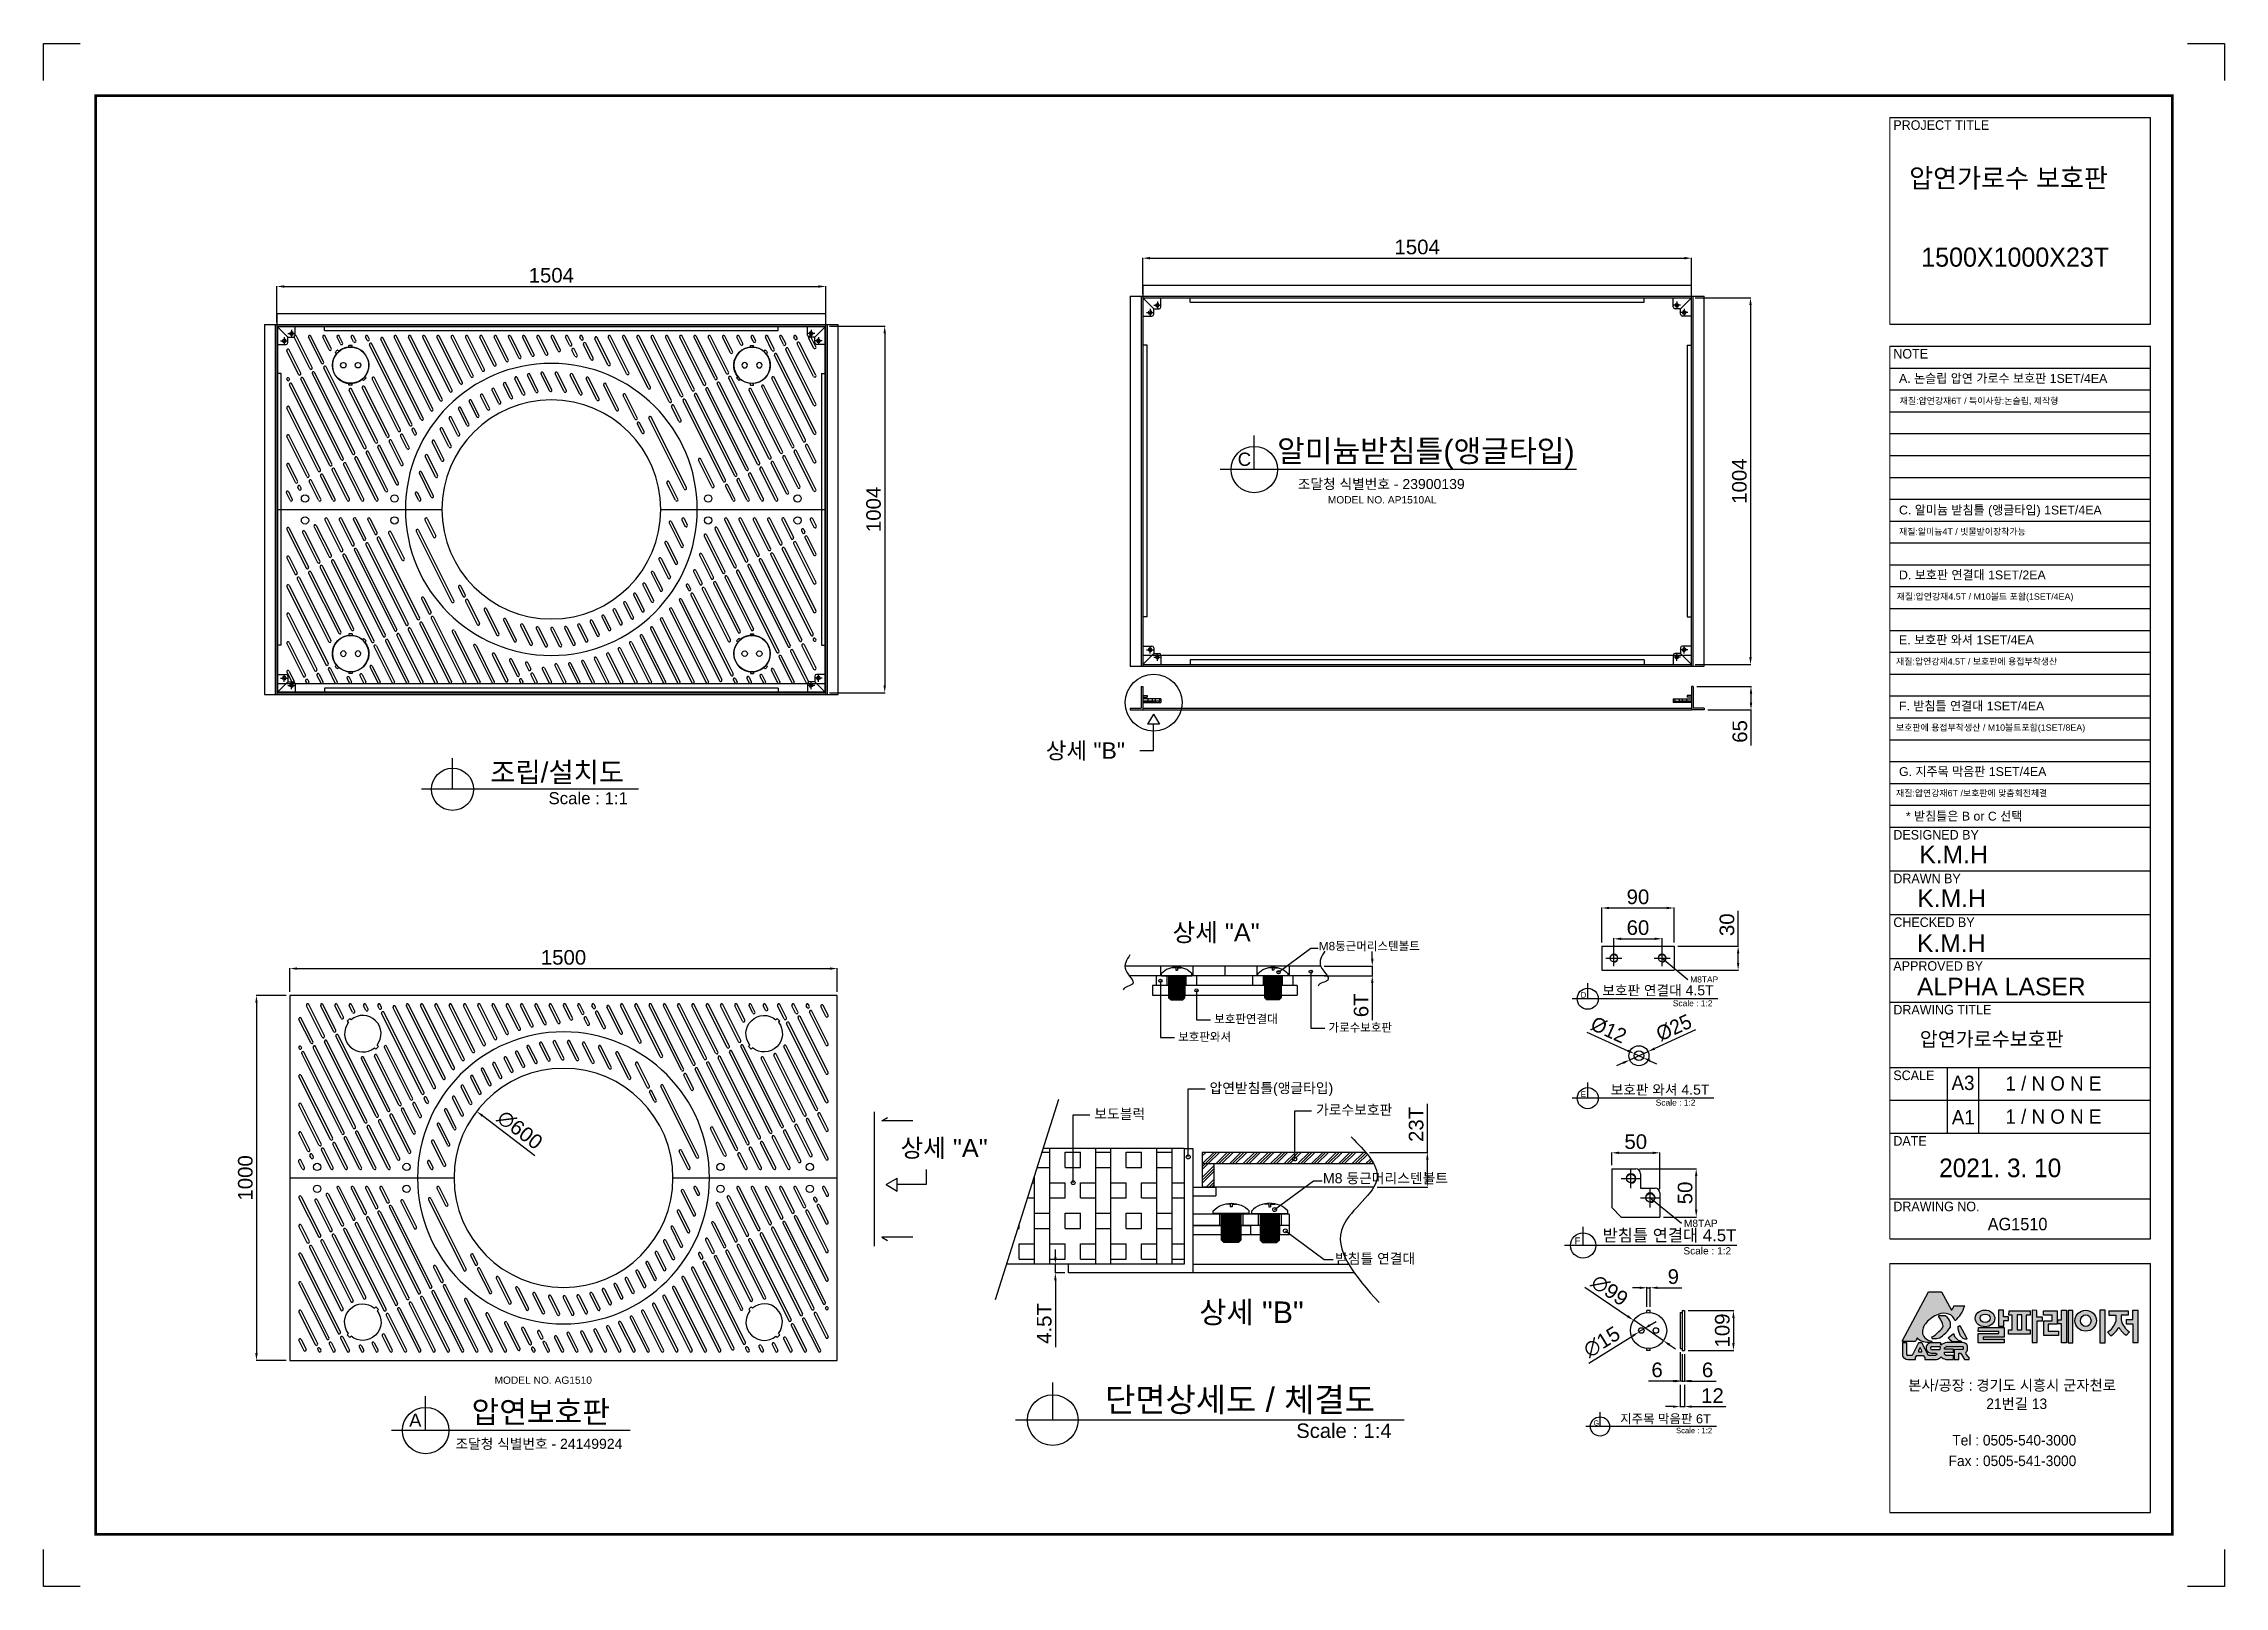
# Model space of a CAD drawing. Header units: millimetres. Extents: x 18896 to 24873, y -30985 to -26759.
import ezdxf
from ezdxf.enums import TextEntityAlignment as Align

# ---------------------------------------------------------------- set-up
doc = ezdxf.new("R2010")
doc.units = ezdxf.units.MM
for name, color, linetype in [('LAYOUT', 7, 'Continuous'), ('TEXT', 7, 'Continuous'), ('압연강', 40, 'Continuous')]:
    doc.layers.add(name, color=color, linetype=linetype)
doc.styles.add('H', font='')
doc.styles.get("Standard").update_dxf_attribs({"font": 'arial.ttf'})
doc.styles.get('H').set_extended_font_data('Dotum')
doc.dimstyles.new('ISO-25', dxfattribs={"dimtxt": 40, "dimasz": 20, "dimexe": 1.25, "dimexo": 10, "dimgap": 10, "dimtad": 1, "dimdec": 0, "dimtxsty": 'Standard', "dimcen": 2.5, "dimclrd": 3, "dimclre": 3, "dimclrt": 3, "dimadec": 0, "dimazin": 0, "dimtfac": 1, "dimtdec": 0, "dimtmove": 0, "dimatfit": 3, "dimfxl": 1, "dimarcsym": 0})

msp = doc.modelspace()

# ---------------------------------------------------------------- texts
at = {"style": 'H'}
for s, height, p in [('PROJECT TITLE', 26.204, (23965.5, -26994.9)), ('압연가로수 보호판', 52.41, (24008.7, -27153.1)), ('1500X1000X23T', 52.408, (24042, -27369.8)), ('NOTE', 26.2, (23965.5, -27621.4)), ('DESIGNED BY', 26.204, (23965.5, -28939.1)), ('DRAWN BY', 26.2, (23965.5, -29058.9)), ('CHECKED BY', 26.2, (23965.5, -29178.7)), ('APPROVED BY', 26.204, (23965.5, -29298.5)), ('DRAWING TITLE', 26.204, (23965.5, -29418.3)), ('압연가로수보호판', 39.31, (24037.9, -29505.3)), ('SCALE', 26.2, (23965.5, -29598)), ('A3', 39.31, (24124.9, -29625.2)), ('1 / N O N E', 39.306, (24272.7, -29626.9)), ('A1', 39.31, (24125.8, -29719.6)), ('1 / N O N E', 39.306, (24272.7, -29717.6)), ('DATE', 26.2, (23965.5, -29777.7)), ('2021. 3. 10', 51.098, (24091.1, -29864)), ('DRAWING NO.', 26.204, (23965.5, -29957.3)), ('AG1510', 34.07, (24224.2, -30009.5)), ('본사/공장 : 경기도 시흥시 군자천로', 28.824, (24006.3, -30448.5)), ('21번길 13', 28.82, (24220.3, -30499.1)), ('Tel : 0505-540-3000', 28.824, (24127.1, -30599)), ('Fax : 0505-541-3000', 28.824, (24116.8, -30655.4))]:
    msp.add_text(s, height=height, dxfattribs=at).set_placement(p)
for s, height, p in [('A. 논슬립 압연 가로수 보호판 1SET/4EA', 24.2, (23981, -27688)), ('재질:압연강재6T / 특이사항:논슬립, 제작형', 17.424, (23982.9, -27746)), ('C', 36.3, (22168.8, -27915.4)), ('조달청 식별번호 - 23900139', 27.5, (22333.6, -27978.9)), ('MODEL NO. AP1510AL', 20, (22415.7, -28018.4)), ('C. 알미늄 받침틀 (앵글타입) 1SET/4EA', 24.2, (23981, -28048.5)), ('재질:알미늄4T / 빗물받이장착가능', 17.424, (23981.1, -28104.3)), ('D. 보호판 연결대 1SET/2EA', 24.2, (23981, -28226.3)), (' 재질:압연강재4.5T / M10볼트 포함(1SET/4EA)', 17.424, (23968.1, -28282.1)), ('E. 보호판 와셔 1SET/4EA', 24.2, (23981, -28404.2)), ('재질:압연강재4.5T / 보호판에 용접부착생산', 17.424, (23973, -28459.9)), ('F. 받침틀 연결대 1SET/4EA', 24.2, (23981, -28585.3)), ('  보호판에 용접부착생산 / M10볼트포함(1SET/8EA)', 17.424, (23959.3, -28641)), ('G. 지주목 막음판 1SET/4EA', 24.2, (23981, -28765)), ('  재질:압연강재6T /보호판에 맞춤회전체결', 17.424, (23959.3, -28820.7)), ('  * 받침틀은 B or C 선택', 24.2, (23981, -28887.1)), ('K.M.H', 48.4, (24036.7, -29003.9)), ('K.M.H', 48.4, (24031.3, -29124.1)), ('M8둥근머리스텐볼트', 23.1, (22390.9, -29242.5)), ('K.M.H', 48.4, (24030.3, -29247.1)), ('M8TAP', 16.5, (23408.8, -29330.7)), ('ALPHA LASER', 48.4, (24030.3, -29366)), ('D', 15.4, (23108.6, -29372.5)), ('보호판연결대', 23.1, (22104.4, -29442.1)), ('가로수보호판', 23.1, (22417.6, -29465.6)), ('보호판와셔', 23.1, (22005.6, -29491)), ('E', 15.4, (23108.6, -29644.6)), ('MODEL NO. AG1510', 20, (20132, -30430.1)), ('A', 36.3, (19898, -30547.9)), ('조달청 식별번호 - 24149924', 27.5, (20025.2, -30608.2))]:
    msp.add_text(s, height=height).set_placement(p)
at = {"color": 4}
for s, height, p in [('상세 "B"', 45, (21642.8, -28717.8)), ('상세 "A"', 49.5, (21990.2, -29218.2)), ('상세 "A"', 49.5, (21244.9, -29808.8))]:
    msp.add_text(s, height=height, dxfattribs=at).set_placement(p)
at = {"layer": 'TEXT'}
for s, height, p in [('알미늄받침틀(앵글타입)', 60.5, (22684.4, -27904.8)), ('조립/설치도', 55, (20303.6, -28782.4)), ('보호판 연결대 4.5T', 27.5, (23320.5, -29365.9)), ('보호판 와셔 4.5T', 27.5, (23326.1, -29638)), ('압연보호판', 60.5, (20258.7, -30537.3))]:
    msp.add_text(s, height=height, dxfattribs=at).set_placement(p, align=Align.CENTER)
for s, height, p in [('Scale : 1:1', 33, (20279.9, -28842.3)), ('Scale : 1:2', 16.5, (23361.1, -29395.8)), ('Scale : 1:2', 16.5, (23314.3, -29667.9))]:
    msp.add_text(s, height=height, dxfattribs=at).set_placement(p)

# ---------------------------------------------------------------- blocks, each defined once
blk = doc.blocks.new('*D5')
at = {"color": 3, "lineweight": -2, "transparency": 16777216}
for p, q in [((23166.6, -29221.1), (23166.6, -29125.4)), ((23186.6, -29126.6), (23344.6, -29126.6)), ((23364.6, -29221.1), (23364.6, -29125.4))]:
    blk.add_line(p, q, dxfattribs=at)
at = {"color": 3, "transparency": 16777216}
for points in [[(23186.6, -29123.3), (23186.6, -29129.9), (23166.6, -29126.6)], [(23344.6, -29123.3), (23344.6, -29129.9), (23364.6, -29126.6)]]:
    blk.add_solid(points, dxfattribs=at)
at = {"layer": 'Defpoints', "color": 0, "transparency": 16777216}
for p in [(23364.6, -29126.6), (23166.6, -29231.1), (23364.6, -29231.1)]:
    blk.add_point(p, dxfattribs=at)
at = {"color": 3, "transparency": 16777216, "insert": (23265.6, -29096.2), "char_height": 40, "attachment_point": 5}
blk.add_mtext('90', dxfattribs=at)
blk = doc.blocks.new('*D6')
at = {"color": 3, "lineweight": -2, "transparency": 16777216}
for p, q in [((23540.2, -29231.1), (23540.2, -29134)), ((23374.6, -29231.1), (23541.4, -29231.1)), ((23540.2, -29277.1), (23540.2, -29251.1)), ((23374.6, -29297.1), (23541.4, -29297.1))]:
    blk.add_line(p, q, dxfattribs=at)
at = {"color": 3, "transparency": 16777216}
for points in [[(23536.8, -29251.1), (23543.5, -29251.1), (23540.2, -29231.1)], [(23536.8, -29277.1), (23543.5, -29277.1), (23540.2, -29297.1)]]:
    blk.add_solid(points, dxfattribs=at)
at = {"layer": 'Defpoints', "color": 0, "transparency": 16777216}
for p in [(23364.6, -29231.1), (23540.2, -29231.1), (23364.6, -29297.1)]:
    blk.add_point(p, dxfattribs=at)
at = {"color": 3, "transparency": 16777216, "insert": (23509.7, -29172.5), "char_height": 40, "attachment_point": 5, "rotation": 90}
blk.add_mtext('30', dxfattribs=at)
blk = doc.blocks.new('*D7')
at = {"color": 3, "lineweight": -2, "transparency": 16777216}
for p, q in [((23423.6, -29460.6), (23311.5, -29511.7)), ((23243.2, -29542.7), (23293.3, -29519.9)), ((23225, -29551), (23206.8, -29559.3))]:
    blk.add_line(p, q, dxfattribs=at)
at = {"color": 3, "transparency": 16777216}
for points in [[(23310.1, -29508.6), (23312.9, -29514.7), (23293.3, -29519.9)], [(23223.7, -29548), (23226.4, -29554.1), (23243.2, -29542.7)]]:
    blk.add_solid(points, dxfattribs=at)
at = {"layer": 'Defpoints', "color": 0, "transparency": 16777216}
for p in [(23293.3, -29519.9), (23243.2, -29542.7)]:
    blk.add_point(p, dxfattribs=at)
at = {"color": 3, "transparency": 16777216, "insert": (23364.2, -29454.7), "char_height": 40, "attachment_point": 5, "rotation": 24.48394}
blk.add_mtext('{\\fMS PGothic|b0|i0|c129|p34;%%C25}', dxfattribs=at)
blk = doc.blocks.new('*D8')
at = {"color": 3, "lineweight": -2, "transparency": 16777216}
for p, q in [((23125.8, -29466.9), (23238, -29517.7)), ((23280.3, -29536.8), (23256.2, -29525.9)), ((23298.5, -29545), (23316.7, -29553.3))]:
    blk.add_line(p, q, dxfattribs=at)
at = {"color": 3, "transparency": 16777216}
for points in [[(23239.4, -29514.6), (23236.6, -29520.7), (23256.2, -29525.9)], [(23299.9, -29542), (23297.1, -29548.1), (23280.3, -29536.8)]]:
    blk.add_solid(points, dxfattribs=at)
at = {"layer": 'Defpoints', "color": 0, "transparency": 16777216}
for p in [(23256.2, -29525.9), (23280.3, -29536.8)]:
    blk.add_point(p, dxfattribs=at)
at = {"color": 3, "transparency": 16777216, "insert": (23185.2, -29460.8), "char_height": 40, "attachment_point": 5, "rotation": 335.6577}
blk.add_mtext('{\\fMS PGothic|b0|i0|c129|p34;%%C12}', dxfattribs=at)
blk = doc.blocks.new('*D9')
at = {"color": 3, "lineweight": -2, "transparency": 16777216}
for p, q in [((23199.6, -29254.1), (23199.6, -29209.7)), ((23219.6, -29211), (23311.6, -29211)), ((23331.6, -29254.1), (23331.6, -29209.7))]:
    blk.add_line(p, q, dxfattribs=at)
at = {"color": 3, "transparency": 16777216}
for points in [[(23219.6, -29207.6), (23219.6, -29214.3), (23199.6, -29211)], [(23311.6, -29207.6), (23311.6, -29214.3), (23331.6, -29211)]]:
    blk.add_solid(points, dxfattribs=at)
at = {"layer": 'Defpoints', "color": 0, "transparency": 16777216}
for p in [(23331.6, -29211), (23199.6, -29264.1), (23331.6, -29264.1)]:
    blk.add_point(p, dxfattribs=at)
at = {"color": 3, "transparency": 16777216, "insert": (23265.6, -29180.6), "char_height": 40, "attachment_point": 5}
blk.add_mtext('60', dxfattribs=at)
blk = doc.blocks.new('A$C36924EFD')
for p, q in [((0, 45), (0, -45)), ((0, 45), (6, 45)), ((6, -45), (6, 45)), ((0, -45), (6, -45))]:
    blk.add_line(p, q)
blk = doc.blocks.new('*D10')
at = {"color": 3, "lineweight": -2, "transparency": 16777216}
for p, q in [((22537.5, -29265.8), (22537.5, -29245.8)), ((22406.1, -29285.8), (22538.8, -29285.8)), ((22406.1, -29312.2), (22538.8, -29312.2)), ((22537.5, -29285.8), (22537.5, -29312.2)), ((22537.5, -29332.2), (22537.5, -29434.2))]:
    blk.add_line(p, q, dxfattribs=at)
at = {"color": 3, "transparency": 16777216}
for points in [[(22534.2, -29265.8), (22540.9, -29265.8), (22537.5, -29285.8)], [(22534.2, -29332.2), (22540.9, -29332.2), (22537.5, -29312.2)]]:
    blk.add_solid(points, dxfattribs=at)
at = {"layer": 'Defpoints', "color": 0, "transparency": 16777216}
for p in [(22396.1, -29285.8), (22396.1, -29312.2), (22537.5, -29312.2)]:
    blk.add_point(p, dxfattribs=at)
at = {"color": 3, "transparency": 16777216, "insert": (22507.1, -29393.2), "char_height": 40, "attachment_point": 5, "rotation": 90}
blk.add_mtext('6T', dxfattribs=at)
blk = doc.blocks.new('A$C5731754A')
at = {"color": 1}
for p, q in [((-37.5, 0), (-37.5, 5.7)), ((-37.5, 0), (37.5, 0)), ((-20, 0), (-20, -55)), ((-20, 0), (20, 0)), ((-11.2, 19.7), (-11.2, 20.5)), ((-1.9, 19.7), (-11.2, 19.7)), ((-1.9, 19.7), (-1.9, 14.1)), ((-1.9, 14.1), (1.9, 14.1)), ((1.9, 19.7), (1.9, 14.1)), ((1.9, 19.7), (11.2, 19.7)), ((11.2, 19.7), (11.2, 20.5)), ((20, -55), (20, 0)), ((37.5, 0), (37.5, 5.7)), ((-20, -2.5), (20, -2.5)), ((-20, -5), (20, -5)), ((-20, -7.5), (20, -7.5)), ((-20, -7.5), (20, -7.5)), ((-20, -10), (20, -10)), ((-20, -12.5), (20, -12.5)), ((-20, -12.5), (20, -12.5)), ((-20, -15), (20, -15)), ((-20, -17.5), (20, -17.5)), ((-20, -17.5), (20, -17.5)), ((-20, -20), (20, -20)), ((-20, -22.5), (20, -22.5)), ((-20, -22.5), (20, -22.5)), ((-20, -25), (20, -25)), ((-20, -27.5), (20, -27.5)), ((-20, -27.5), (20, -27.5)), ((-20, -30), (20, -30)), ((-20, -32.5), (20, -32.5)), ((-20, -35), (20, -35)), ((-20, -37.5), (20, -37.5)), ((-20, -40), (20, -40)), ((-20, -42.5), (20, -42.5)), ((-20, -45), (20, -45)), ((-20, -47.5), (20, -47.5)), ((-20, -50), (20, -50)), ((-20, -52.5), (20, -52.5)), ((-15, -60), (-20, -55)), ((-20, -55), (20, -55)), ((-17.5, -57.5), (17.5, -57.5)), ((-15, -60), (15, -60)), ((20, -55), (15, -60))]:
    blk.add_line(p, q, dxfattribs=at)
blk.add_arc((0, -30.4), 52, 43.8928, 136.1072, dxfattribs=at)
blk = doc.blocks.new('*D34')
at = {"color": 3, "lineweight": -2, "transparency": 16777216}
for p, q in [((19535.7, -27522.8), (19535.7, -27422.8)), ((19555.7, -27424), (21019.7, -27424)), ((21039.7, -27522.8), (21039.7, -27422.8))]:
    blk.add_line(p, q, dxfattribs=at)
at = {"color": 3, "transparency": 16777216}
for points in [[(19555.7, -27420.7), (19555.7, -27427.4), (19535.7, -27424)], [(21019.7, -27420.7), (21019.7, -27427.4), (21039.7, -27424)]]:
    blk.add_solid(points, dxfattribs=at)
at = {"layer": 'Defpoints', "color": 0, "transparency": 16777216}
for p in [(21039.7, -27424), (19535.7, -27532.8), (21039.7, -27532.8)]:
    blk.add_point(p, dxfattribs=at)
at = {"color": 3, "transparency": 16777216, "insert": (20287.7, -27393.6), "char_height": 40, "attachment_point": 5}
blk.add_mtext('1504', dxfattribs=at)
blk = doc.blocks.new('*D36')
at = {"color": 3, "lineweight": -2, "transparency": 16777216}
for p, q in [((21049.7, -27532.8), (21202.6, -27532.8)), ((21201.3, -27552.8), (21201.3, -28516.8)), ((21049.7, -28536.8), (21202.6, -28536.8))]:
    blk.add_line(p, q, dxfattribs=at)
at = {"color": 3, "transparency": 16777216}
for points in [[(21198, -27552.8), (21204.6, -27552.8), (21201.3, -27532.8)], [(21198, -28516.8), (21204.6, -28516.8), (21201.3, -28536.8)]]:
    blk.add_solid(points, dxfattribs=at)
at = {"layer": 'Defpoints', "color": 0, "transparency": 16777216}
for p in [(21039.7, -27532.8), (21039.7, -28536.8), (21201.3, -28536.8)]:
    blk.add_point(p, dxfattribs=at)
at = {"color": 3, "transparency": 16777216, "insert": (21170.9, -28034.8), "char_height": 40, "attachment_point": 5, "rotation": 90}
blk.add_mtext('1004', dxfattribs=at)
blk = doc.blocks.new('A$C2E731E15')
at = {"color": 1}
for p, q in [((-10, 0), (10, 0)), ((0, -10), (0, 10))]:
    blk.add_line(p, q, dxfattribs=at)
blk.add_circle((0, 0), 4.5)
at = {"color": 4}
blk.add_arc((0, 0), 5, 270, 180, dxfattribs=at)
blk = doc.blocks.new('*D20')
at = {"color": 3, "lineweight": -2, "transparency": 16777216}
for p, q in [((16880.3, -24788.6), (16997.3, -24868.4)), ((17095.6, -24935.4), (17013.8, -24879.6)), ((17112.1, -24946.7), (17128.6, -24958))]:
    blk.add_line(p, q, dxfattribs=at)
at = {"color": 3, "transparency": 16777216}
for points in [[(16999.2, -24865.6), (16995.4, -24871.1), (17013.8, -24879.6)], [(17114, -24944), (17110.2, -24949.5), (17095.6, -24935.4)]]:
    blk.add_solid(points, dxfattribs=at)
at = {"layer": 'Defpoints', "color": 0, "transparency": 16777216}
for p in [(17013.8, -24879.6), (17095.6, -24935.4)]:
    blk.add_point(p, dxfattribs=at)
at = {"color": 3, "transparency": 16777216, "insert": (16947.7, -24797.7), "char_height": 40, "attachment_point": 5, "rotation": 325.69711}
blk.add_mtext('∅99', dxfattribs=at)
blk = doc.blocks.new('*D21')
at = {"color": 3, "lineweight": -2, "transparency": 16777216}
for p, q in [((17041.1, -24903.6), (17028.3, -24911.5)), ((17058.1, -24893.1), (17075.1, -24882.5)), ((16890.7, -24996.7), (17011.3, -24922))]:
    blk.add_line(p, q, dxfattribs=at)
at = {"color": 3, "transparency": 16777216}
for points in [[(17009.6, -24919.2), (17013.1, -24924.8), (17028.3, -24911.5)], [(17056.3, -24890.2), (17059.8, -24895.9), (17041.1, -24903.6)]]:
    blk.add_solid(points, dxfattribs=at)
at = {"layer": 'Defpoints', "color": 0, "transparency": 16777216}
for p in [(17028.3, -24911.5), (17041.1, -24903.6)]:
    blk.add_point(p, dxfattribs=at)
at = {"color": 3, "transparency": 16777216, "insert": (16926.5, -24938.8), "char_height": 40, "attachment_point": 5, "rotation": 31.77251}
blk.add_mtext('∅15', dxfattribs=at)
blk = doc.blocks.new('*D22')
at = {"color": 3, "lineweight": -2, "transparency": 16777216}
for p, q in [((17030.2, -24790.5), (17010.2, -24790.5)), ((17050.2, -24843), (17050.2, -24789.2)), ((17050.2, -24790.5), (17059.2, -24790.5)), ((17059.2, -24843), (17059.2, -24789.2)), ((17079.2, -24790.5), (17145.5, -24790.5))]:
    blk.add_line(p, q, dxfattribs=at)
at = {"color": 3, "transparency": 16777216}
for points in [[(17030.2, -24787.2), (17030.2, -24793.8), (17050.2, -24790.5)], [(17079.2, -24787.2), (17079.2, -24793.8), (17059.2, -24790.5)]]:
    blk.add_solid(points, dxfattribs=at)
at = {"layer": 'Defpoints', "color": 0, "transparency": 16777216}
for p in [(17059.2, -24790.5), (17050.2, -24853), (17059.2, -24853)]:
    blk.add_point(p, dxfattribs=at)
at = {"color": 3, "transparency": 16777216, "insert": (17122.4, -24760.1), "char_height": 40, "attachment_point": 5}
blk.add_mtext('9', dxfattribs=at)
blk = doc.blocks.new('*D23')
at = {"color": 3, "lineweight": -2, "transparency": 16777216}
for p, q in [((17163.1, -24853), (17288.5, -24853)), ((17287.2, -24873), (17287.2, -24942)), ((17163.1, -24962), (17288.5, -24962))]:
    blk.add_line(p, q, dxfattribs=at)
at = {"color": 3, "transparency": 16777216}
for points in [[(17283.9, -24873), (17290.5, -24873), (17287.2, -24853)], [(17283.9, -24942), (17290.5, -24942), (17287.2, -24962)]]:
    blk.add_solid(points, dxfattribs=at)
at = {"layer": 'Defpoints', "color": 0, "transparency": 16777216}
for p in [(17153.1, -24853), (17153.1, -24962), (17287.2, -24962)]:
    blk.add_point(p, dxfattribs=at)
at = {"color": 3, "transparency": 16777216, "insert": (17256.8, -24907.5), "char_height": 40, "attachment_point": 5, "rotation": 90}
blk.add_mtext('109', dxfattribs=at)
blk = doc.blocks.new('*D24')
at = {"color": 3, "lineweight": -2, "transparency": 16777216}
for p, q in [((17147.1, -24972), (17147.1, -25047.3)), ((17153.1, -24972), (17153.1, -25047.3)), ((17127.1, -25046), (17107.1, -25046)), ((17147.1, -25046), (17153.1, -25046)), ((17173.1, -25046), (17239.5, -25046))]:
    blk.add_line(p, q, dxfattribs=at)
at = {"color": 3, "transparency": 16777216}
for points in [[(17127.1, -25042.7), (17127.1, -25049.3), (17147.1, -25046)], [(17173.1, -25042.7), (17173.1, -25049.3), (17153.1, -25046)]]:
    blk.add_solid(points, dxfattribs=at)
at = {"layer": 'Defpoints', "color": 0, "transparency": 16777216}
for p in [(17147.1, -24962), (17153.1, -24962), (17153.1, -25046)]:
    blk.add_point(p, dxfattribs=at)
at = {"color": 3, "transparency": 16777216, "insert": (17216.3, -25015.6), "char_height": 40, "attachment_point": 5}
blk.add_mtext('6', dxfattribs=at)
blk = doc.blocks.new('*D25')
at = {"color": 3, "lineweight": -2, "transparency": 16777216}
for p, q in [((17141.1, -24967), (17141.1, -25047.3)), ((17147.1, -24972), (17147.1, -25047.3)), ((17121.1, -25046), (17054.7, -25046)), ((17147.1, -25046), (17141.1, -25046)), ((17167.1, -25046), (17187.1, -25046))]:
    blk.add_line(p, q, dxfattribs=at)
at = {"color": 3, "transparency": 16777216}
for points in [[(17121.1, -25042.7), (17121.1, -25049.3), (17141.1, -25046)], [(17167.1, -25042.7), (17167.1, -25049.3), (17147.1, -25046)]]:
    blk.add_solid(points, dxfattribs=at)
at = {"layer": 'Defpoints', "color": 0, "transparency": 16777216}
for p in [(17141.1, -24957), (17147.1, -24962), (17141.1, -25046)]:
    blk.add_point(p, dxfattribs=at)
at = {"color": 3, "transparency": 16777216, "insert": (17077.9, -25015.6), "char_height": 40, "attachment_point": 5}
blk.add_mtext('6', dxfattribs=at)
blk = doc.blocks.new('*D26')
at = {"color": 3, "lineweight": -2, "transparency": 16777216}
for p, q in [((17141.1, -25056), (17141.1, -25117.3)), ((17153.1, -25056), (17153.1, -25117.3)), ((17121.1, -25116), (17101.1, -25116)), ((17141.1, -25116), (17153.1, -25116)), ((17173.1, -25116), (17266.2, -25116))]:
    blk.add_line(p, q, dxfattribs=at)
at = {"color": 3, "transparency": 16777216}
for points in [[(17121.1, -25112.7), (17121.1, -25119.3), (17141.1, -25116)], [(17173.1, -25112.7), (17173.1, -25119.3), (17153.1, -25116)]]:
    blk.add_solid(points, dxfattribs=at)
at = {"layer": 'Defpoints', "color": 0, "transparency": 16777216}
for p in [(17141.1, -25046), (17153.1, -25046), (17153.1, -25116)]:
    blk.add_point(p, dxfattribs=at)
at = {"color": 3, "transparency": 16777216, "insert": (17229.7, -25085.9), "char_height": 40, "attachment_point": 5}
blk.add_mtext('12', dxfattribs=at)
blk = doc.blocks.new('A$C6562381F')
for p, q in [((4.5, 54.5), (-4.5, 54.5)), ((-4.5, 49.3), (-4.5, 54.5)), ((4.5, 49.3), (4.5, 54.5)), ((-4.5, -54.5), (-4.5, -49.3)), ((4.5, -54.5), (-4.5, -54.5)), ((4.5, -54.5), (4.5, -49.3))]:
    blk.add_line(p, q)
for centre, radius in [((0, 0), 49.5), ((-20, 0), 7.5), ((20, 0), 7.5)]:
    blk.add_circle(centre, radius)
blk = doc.blocks.new('*D33')
at = {"color": 3, "lineweight": -2}
for p, q in [((23427, -28519.6), (23576.7, -28519.6)), ((23575.4, -28539.6), (23575.4, -28564.1)), ((23457, -28584.1), (23576.7, -28584.1)), ((23575.4, -28584.1), (23575.4, -28681.9))]:
    blk.add_line(p, q, dxfattribs=at)
at = {"color": 3}
for points in [[(23578.8, -28539.6), (23572.1, -28539.6), (23575.4, -28519.6)], [(23572.1, -28564.1), (23578.8, -28564.1), (23575.4, -28584.1)]]:
    blk.add_solid(points, dxfattribs=at)
at = {"layer": 'Defpoints', "color": 0}
for p in [(23417, -28519.6), (23447, -28584.1), (23575.4, -28584.1)]:
    blk.add_point(p, dxfattribs=at)
at = {"color": 3, "insert": (23545, -28643), "char_height": 40, "attachment_point": 5, "rotation": 90}
blk.add_mtext('65', dxfattribs=at)
blk = doc.blocks.new('*D29')
at = {"color": 3, "lineweight": -2, "transparency": 16777216}
for p, q in [((21908.5, -27445.2), (21908.5, -27345.2)), ((21928.5, -27346.5), (23392.5, -27346.5)), ((23412.5, -27445.2), (23412.5, -27345.2))]:
    blk.add_line(p, q, dxfattribs=at)
at = {"color": 3, "transparency": 16777216}
for points in [[(21928.5, -27343.1), (21928.5, -27349.8), (21908.5, -27346.5)], [(23392.5, -27343.1), (23392.5, -27349.8), (23412.5, -27346.5)]]:
    blk.add_solid(points, dxfattribs=at)
at = {"layer": 'Defpoints', "color": 0, "transparency": 16777216}
for p in [(23412.5, -27346.5), (21908.5, -27455.2), (23412.5, -27455.2)]:
    blk.add_point(p, dxfattribs=at)
at = {"color": 3, "transparency": 16777216, "insert": (22660.5, -27316), "char_height": 40, "attachment_point": 5}
blk.add_mtext('1504', dxfattribs=at)
blk = doc.blocks.new('*D30')
at = {"color": 3, "lineweight": -2, "transparency": 16777216}
for p, q in [((23422.5, -27455.2), (23575.4, -27455.2)), ((23574.1, -27475.2), (23574.1, -28439.2)), ((23422.5, -28459.2), (23575.4, -28459.2))]:
    blk.add_line(p, q, dxfattribs=at)
at = {"color": 3, "transparency": 16777216}
for points in [[(23570.8, -27475.2), (23577.5, -27475.2), (23574.1, -27455.2)], [(23570.8, -28439.2), (23577.5, -28439.2), (23574.1, -28459.2)]]:
    blk.add_solid(points, dxfattribs=at)
at = {"layer": 'Defpoints', "color": 0, "transparency": 16777216}
for p in [(23412.5, -27455.2), (23412.5, -28459.2), (23574.1, -28459.2)]:
    blk.add_point(p, dxfattribs=at)
at = {"color": 3, "transparency": 16777216, "insert": (23543.7, -27957.2), "char_height": 40, "attachment_point": 5, "rotation": 90}
blk.add_mtext('1004', dxfattribs=at)
blk = doc.blocks.new('A$C600E4CCD')
for p, q in [((0, 6), (0, 0)), ((50, 6), (0, 6)), ((50, 0), (0, 0)), ((50, 6), (50, 0))]:
    blk.add_line(p, q)
at = {"color": 2}
for p, q in [((14, 6), (14, 0)), ((26, 6), (26, 0)), ((34, 6), (34, 0)), ((46, 6), (46, 0))]:
    blk.add_line(p, q, dxfattribs=at)
blk = doc.blocks.new('A$C723E4715')
blk.add_blockref('A$C5731754A', (0, 48))
blk = doc.blocks.new('*D40')
at = {"color": 3, "lineweight": -2, "transparency": 16777216}
for p, q in [((1097.1, 295), (1097.1, 330.1)), ((1117.1, 328.9), (1209.1, 328.9)), ((1229.1, 229), (1229.1, 330.1))]:
    blk.add_line(p, q, dxfattribs=at)
at = {"color": 3, "transparency": 16777216}
for points in [[(1117.1, 332.2), (1117.1, 325.5), (1097.1, 328.9)], [(1209.1, 325.5), (1209.1, 332.2), (1229.1, 328.9)]]:
    blk.add_solid(points, dxfattribs=at)
at = {"layer": 'Defpoints', "color": 0, "transparency": 16777216}
for p in [(1229.1, 328.9), (1097.1, 285), (1229.1, 219)]:
    blk.add_point(p, dxfattribs=at)
at = {"color": 3, "transparency": 16777216, "insert": (1163.1, 359.3), "char_height": 40, "attachment_point": 5}
blk.add_mtext('50', dxfattribs=at)
blk = doc.blocks.new('*D41')
at = {"color": 3, "lineweight": -2, "transparency": 16777216}
for p, q in [((1173.1, 285), (1330, 285)), ((1328.8, 173), (1328.8, 265)), ((1239.1, 153), (1330, 153))]:
    blk.add_line(p, q, dxfattribs=at)
at = {"color": 3, "transparency": 16777216}
for points in [[(1332.1, 265), (1325.4, 265), (1328.8, 285)], [(1325.4, 173), (1332.1, 173), (1328.8, 153)]]:
    blk.add_solid(points, dxfattribs=at)
at = {"layer": 'Defpoints', "color": 0, "transparency": 16777216}
for p in [(1163.1, 285), (1328.8, 285), (1229.1, 153)]:
    blk.add_point(p, dxfattribs=at)
at = {"color": 3, "transparency": 16777216, "insert": (1298.4, 219), "char_height": 40, "attachment_point": 5, "rotation": 90}
blk.add_mtext('50', dxfattribs=at)
blk = doc.blocks.new('*D42')
at = {"color": 3, "lineweight": -2, "transparency": 16777216}
for p, q in [((-427.5, 43.8), (-427.5, 63.8)), ((-401.7, 23.8), (-428.8, 23.8)), ((-401.7, 0), (-428.8, 0)), ((-427.5, 0), (-427.5, 23.8)), ((-427.5, -20), (-427.5, -203.6))]:
    blk.add_line(p, q, dxfattribs=at)
at = {"color": 3, "transparency": 16777216}
for points in [[(-430.8, 43.8), (-424.2, 43.8), (-427.5, 23.8)], [(-424.2, -20), (-430.8, -20), (-427.5, 0)]]:
    blk.add_solid(points, dxfattribs=at)
at = {"layer": 'Defpoints', "color": 0, "transparency": 16777216}
for p in [(-427.5, 23.8), (-391.7, 23.8), (-391.7, 0)]:
    blk.add_point(p, dxfattribs=at)
at = {"color": 3, "transparency": 16777216, "insert": (-457.8, -138.6), "char_height": 40, "attachment_point": 5, "rotation": 90}
blk.add_mtext('4.5T', dxfattribs=at)
blk = doc.blocks.new('*D43')
at = {"color": 3, "lineweight": -2, "transparency": 16777216}
for p, q in [((591.9, 330), (591.9, 463.5)), ((433.2, 330), (593.1, 330)), ((591.9, 255), (591.9, 310)), ((454.7, 235), (593.1, 235))]:
    blk.add_line(p, q, dxfattribs=at)
at = {"color": 3, "transparency": 16777216}
for points in [[(595.2, 310), (588.5, 310), (591.9, 330)], [(588.5, 255), (595.2, 255), (591.9, 235)]]:
    blk.add_solid(points, dxfattribs=at)
at = {"layer": 'Defpoints', "color": 0, "transparency": 16777216}
for p in [(423.2, 330), (591.9, 330), (444.7, 235)]:
    blk.add_point(p, dxfattribs=at)
at = {"color": 3, "transparency": 16777216, "insert": (561.4, 406.8), "char_height": 40, "attachment_point": 5, "rotation": 90}
blk.add_mtext('23T', dxfattribs=at)
blk = doc.blocks.new('A$C25B221E0')
at = {"color": 1}
for p, q in [((-26.4, 0), (26.4, 0)), ((0, -26.4), (0, 26.4))]:
    blk.add_line(p, q, dxfattribs=at)
blk.add_line((0, 0), (85.3, -69.6))
blk.add_circle((0, 0), 11.9)
at = {"color": 4}
blk.add_arc((0, 0), 13.2, 270, 180, dxfattribs=at)
blk.add_text('M8TAP', height=19.8).set_placement((92.6, -79.9))
blk = doc.blocks.new('AG1510')
for p, q in [((18375.3, -29500.4), (16875.3, -29500.4)), ((16875.3, -29500.4), (16875.3, -30000.4)), ((18375.3, -30000.4), (18375.3, -29500.4)), ((16875.3, -30000.4), (16875.3, -30500.4)), ((16875.3, -30000.4), (17325.3, -30000.4)), ((17925.3, -30000.4), (18375.3, -30000.4)), ((18375.3, -30500.4), (18375.3, -30000.4)), ((16875.3, -30500.4), (18375.3, -30500.4))]:
    blk.add_line(p, q)
for points in [[(17110.9, -29647.3, 0.045549), (17117.9, -29640.2), (17114.3, -29636.7, 0.904534), (17043.2, -29567), (17039.7, -29563.5, 0.045549), (17032.7, -29570.7), (17036.2, -29574.2, 0.904534), (17107.3, -29643.8)], [(18139.7, -29647.3, -0.045549), (18132.7, -29640.2), (18136.2, -29636.7, -0.904534), (18207.3, -29567), (18210.9, -29563.5, -0.045549), (18217.9, -29570.7), (18214.3, -29574.2, -0.904534), (18143.2, -29643.8)], [(17110.9, -30353.5, -0.045549), (17117.9, -30360.7), (17114.3, -30364.2, -0.904534), (17043.2, -30433.8), (17039.7, -30437.3, -0.045549), (17032.7, -30430.2), (17036.2, -30426.7, -0.904534), (17107.3, -30357)], [(18139.7, -30353.5, 0.045549), (18132.7, -30360.7), (18136.2, -30364.2, 0.904534), (18207.3, -30433.8), (18210.9, -30437.3, 0.045549), (18217.9, -30430.2), (18214.3, -30426.7, 0.904534), (18143.2, -30357)]]:
    blk.add_lwpolyline(points, format="xyb", close=True)
for centre in [(16950.3, -29970.4), (17195.3, -29970.4), (18055.3, -29970.4), (18300.3, -29970.4), (16950.3, -30030.4), (17195.3, -30030.4), (18055.3, -30030.4), (18300.3, -30030.4)]:
    blk.add_circle(centre, 10)
for radius, start, end in [(400, 0, 180), (300, 0, 180), (400, 180, 0), (300, 180, 0)]:
    blk.add_arc((17625.3, -30000.4), radius, start, end)
at = {"layer": '압연강'}
for p, q in [((16932.4, -29630.3), (16900.3, -29566.1)), ((16938.6, -29627.2), (16906.5, -29563)), ((16963.7, -29614.6), (16920.6, -29528.6)), ((16969.9, -29611.5), (16926.9, -29525.4)), ((16995, -29599), (16959.8, -29528.6)), ((17001.2, -29595.8), (16966, -29525.4)), ((17016, -29562.8), (16998.9, -29528.6)), ((17022.3, -29559.7), (17005.2, -29525.4)), ((17047.2, -29546.8), (17038, -29528.6)), ((17053.4, -29543.7), (17044.3, -29525.4)), ((17083.3, -29540.9), (17077.2, -29528.6)), ((17089.6, -29537.8), (17083.4, -29525.4)), ((17120.2, -29536.4), (17116.3, -29528.6)), ((17126.5, -29533.2), (17122.6, -29525.4)), ((17236.8, -29769.7), (17126.9, -29549.8)), ((17243.1, -29766.5), (17133.2, -29546.7)), ((17268.1, -29754), (17158.2, -29534.1)), ((17274.4, -29750.9), (17164.5, -29531)), ((17294.7, -29728.9), (17194.6, -29528.6)), ((17301, -29725.8), (17200.8, -29525.4)), ((17320.1, -29701.4), (17233.7, -29528.6)), ((17326.4, -29698.3), (17239.9, -29525.4)), ((17347, -29677), (17272.8, -29528.6)), ((17353.3, -29673.9), (17279.1, -29525.4)), ((17375.3, -29655.4), (17311.9, -29528.6)), ((17381.6, -29652.2), (17318.2, -29525.4)), ((17405, -29636.4), (17351.1, -29528.6)), ((17411.3, -29633.3), (17357.3, -29525.4)), ((17435.9, -29620), (17390.2, -29528.6)), ((17442.2, -29616.8), (17396.5, -29525.4)), ((17467.9, -29605.7), (17429.3, -29528.6)), ((17474.1, -29602.5), (17435.6, -29525.4)), ((17501.2, -29594), (17468.5, -29528.6)), ((17507.4, -29590.8), (17474.7, -29525.4)), ((17535.8, -29585), (17507.6, -29528.6)), ((17542.1, -29581.8), (17513.9, -29525.4)), ((17571.9, -29578.8), (17546.7, -29528.6)), ((17578.1, -29575.7), (17553, -29525.4)), ((17609.4, -29575.7), (17585.9, -29528.6)), ((17615.7, -29572.6), (17592.1, -29525.4)), ((17643.8, -29566.2), (17625, -29528.6)), ((17650.1, -29563), (17631.3, -29525.4)), ((17675.1, -29550.5), (17664.1, -29528.6)), ((17681.4, -29547.4), (17670.4, -29525.4)), ((17690, -29580.4), (17681.8, -29563.9)), ((17696.3, -29577.3), (17688.1, -29560.8)), ((17706.4, -29534.9), (17703.3, -29528.6)), ((17712.7, -29531.7), (17709.5, -29525.4)), ((17733.7, -29589.5), (17713.1, -29548.3)), ((17740, -29586.4), (17719.4, -29545.2)), ((17780.5, -29604.8), (17744.4, -29532.6)), ((17786.8, -29601.7), (17750.7, -29529.5)), ((17831.7, -29628.9), (17781.5, -29528.6)), ((17838, -29625.8), (17787.8, -29525.4)), ((17890.6, -29668.4), (17820.7, -29528.6)), ((17896.8, -29665.3), (17826.9, -29525.4)), ((17948.3, -29705.6), (17859.8, -29528.6)), ((17954.5, -29702.4), (17866, -29525.4)), ((17979.6, -29689.9), (17898.9, -29528.6)), ((17985.8, -29686.8), (17905.2, -29525.4)), ((18010.9, -29674.2), (17938, -29528.6)), ((18017.1, -29671.1), (17944.3, -29525.4)), ((18042.2, -29658.6), (17977.2, -29528.6)), ((18048.5, -29655.5), (17983.4, -29525.4)), ((18073.5, -29642.9), (18016.3, -29528.6)), ((18079.8, -29639.8), (18022.6, -29525.4)), ((18104.8, -29627.3), (18055.4, -29528.6)), ((18111.1, -29624.2), (18061.7, -29525.4)), ((18115.9, -29571.2), (18094.6, -29528.6)), ((18122.1, -29568), (18100.8, -29525.4)), ((18143.7, -29548.6), (18133.7, -29528.6)), ((18150, -29545.5), (18140, -29525.4)), ((18178.8, -29540.5), (18172.8, -29528.6)), ((18185.1, -29537.4), (18179.1, -29525.4)), ((18230, -29564.7), (18212, -29528.6)), ((18236.3, -29561.6), (18218.2, -29525.4)), ((18344, -29792.7), (18236.7, -29578.1)), ((18350.3, -29789.6), (18243, -29575)), ((18261.3, -29549), (18251.1, -29528.6)), ((18267.6, -29545.9), (18257.4, -29525.4)), ((18344, -29714.4), (18268, -29562.4)), ((18350.3, -29711.3), (18274.3, -29559.3)), ((18292.6, -29533.4), (18290.2, -29528.6)), ((18298.9, -29530.2), (18296.5, -29525.4)), ((18344, -29636.2), (18299.3, -29546.8)), ((18350.3, -29633), (18305.6, -29543.7)), ((18344, -29557.9), (18330.6, -29531.1)), ((18350.3, -29554.8), (18336.9, -29528)), ((16907.3, -29642.8), (16906.5, -29641.3)), ((17055.3, -29860.4), (16945.3, -29640.6)), ((17080.3, -29847.9), (16970.4, -29628)), ((17086.6, -29844.8), (16976.6, -29624.9)), ((17111.6, -29832.3), (17001.7, -29612.4)), ((17117.9, -29829.1), (17007.9, -29609.3)), ((17205.5, -29785.3), (17134.4, -29643)), ((17211.8, -29782.2), (17140.6, -29639.8)), ((17546.7, -29685.1), (17525.3, -29642.2)), ((17553, -29681.9), (17531.6, -29639.1)), ((17582.5, -29678.3), (17559.9, -29633.3)), ((17588.7, -29675.1), (17566.2, -29630.1)), ((17620.2, -29675.5), (17597.1, -29629.2)), ((17626.4, -29672.3), (17603.3, -29626.1)), ((17660.2, -29677.3), (17636.1, -29629)), ((17666.5, -29674.2), (17642.3, -29625.8)), ((17703.2, -29684.9), (17677.3, -29633.1)), ((17709.4, -29681.8), (17683.5, -29630)), ((17750, -29700.3), (17721.2, -29642.8)), ((17756.3, -29697.2), (17727.5, -29639.6)), ((18221.4, -29860.6), (18111.5, -29640.7)), ((18227.7, -29857.5), (18117.8, -29637.6)), ((18315.4, -29813.6), (18229.3, -29641.6)), ((18321.6, -29810.5), (18235.6, -29638.4)), ((16901.1, -29645.9), (16900.3, -29644.4)), ((17017.7, -29879.2), (16907.8, -29659.4)), ((17024, -29876.1), (16914, -29656.2)), ((17049, -29863.6), (16939.1, -29643.7)), ((17142.9, -29816.6), (17071.4, -29673.5)), ((17149.2, -29813.5), (17077.6, -29670.4)), ((17174.2, -29801), (17107.3, -29667.2)), ((17180.5, -29797.8), (17113.6, -29664)), ((17427, -29743), (17406.3, -29701.7)), ((17449.8, -29726.1), (17431.4, -29689.2)), ((17456.1, -29722.9), (17437.6, -29686)), ((17480.6, -29709.4), (17462.7, -29673.5)), ((17486.9, -29706.3), (17468.9, -29670.4)), ((17512.8, -29695.5), (17494, -29657.9)), ((17519.1, -29692.4), (17500.2, -29654.7)), ((17803.2, -29728.5), (17768.9, -29659.8)), ((17809.5, -29725.3), (17775.1, -29656.7)), ((17854.4, -29752.5), (17822.3, -29688.5)), ((17860.6, -29749.4), (17828.6, -29685.3)), ((18102.5, -29920.1), (17992.6, -29700.2)), ((18127.5, -29907.5), (18017.6, -29687.7)), ((18133.8, -29904.4), (18023.9, -29684.5)), ((18158.8, -29891.9), (18048.9, -29672)), ((18165.1, -29888.8), (18055.2, -29668.9)), ((18190.1, -29876.2), (18080.2, -29656.4)), ((18196.4, -29873.1), (18086.5, -29653.2)), ((18252.8, -29844.9), (18167.1, -29673.5)), ((18259, -29841.8), (18173.3, -29670.4)), ((18284.1, -29829.3), (18201.8, -29664.7)), ((18290.3, -29826.1), (18208, -29661.6)), ((16986.4, -29894.9), (16900.3, -29722.6)), ((16992.7, -29891.7), (16906.5, -29719.5)), ((17368, -29797.2), (17345, -29751.3)), ((17374.2, -29794), (17351.3, -29748.1)), ((17393.4, -29769.7), (17371, -29724.9)), ((17399.6, -29766.5), (17377.2, -29721.7)), ((17420.7, -29746.1), (17400.1, -29704.8)), ((17989.3, -29944.1), (17892.4, -29750.3)), ((17995.5, -29940.9), (17898.6, -29747.1)), ((17974.9, -29758.8), (17955, -29719)), ((17981.1, -29755.6), (17961.2, -29715.8)), ((18096.2, -29923.2), (17986.3, -29703.3)), ((16955.1, -29910.5), (16900.3, -29800.9)), ((16961.4, -29907.4), (16906.5, -29797.8)), ((17212.9, -29878.3), (17180.9, -29814.4)), ((17219.2, -29875.2), (17187.2, -29811.3)), ((17229.6, -29833.4), (17212.2, -29798.7)), ((17235.8, -29830.3), (17218.5, -29795.6)), ((17249.1, -29794.3), (17243.5, -29783.1)), ((17255.4, -29791.1), (17249.8, -29779.9)), ((17324.4, -29866.4), (17299, -29815.7)), ((17330.6, -29863.3), (17305.2, -29812.5)), ((17344.8, -29829.1), (17320.9, -29781.3)), ((17351.1, -29826), (17327.2, -29778.2)), ((17873.3, -29790.4), (17861.1, -29765.9)), ((17879.6, -29787.3), (17867.3, -29762.8)), ((16923.8, -29926.2), (16900.3, -29879.2)), ((16930, -29923.1), (16906.5, -29876)), ((17104.9, -29975.4), (17055.7, -29877)), ((17111.2, -29972.3), (17062, -29873.9)), ((17144.1, -29975.4), (17087, -29861.3)), ((17150.3, -29972.3), (17093.3, -29858.2)), ((17170.5, -29950), (17118.3, -29845.7)), ((17176.7, -29946.9), (17124.6, -29842.6)), ((17200.2, -29931.2), (17149.6, -29830)), ((17206.5, -29928.1), (17155.9, -29826.9)), ((17307.5, -29911), (17279.6, -29855.1)), ((17313.8, -29907.8), (17285.8, -29852)), ((18064.9, -29938.8), (18028.4, -29865.8)), ((18071.2, -29935.7), (18034.6, -29862.6)), ((18269.4, -29956.5), (18228.2, -29874)), ((18275.6, -29953.3), (18234.4, -29870.9)), ((18300.5, -29940.4), (18259.5, -29858.3)), ((18306.8, -29937.3), (18265.7, -29855.2)), ((18344, -29949.2), (18290.8, -29842.7)), ((18350.3, -29946.1), (18297, -29839.6)), ((18344, -29870.9), (18322.1, -29827)), ((18350.3, -29867.8), (18328.3, -29823.9)), ((16933.5, -29945.6), (16930.5, -29939.6)), ((16939.7, -29942.4), (16936.8, -29936.5)), ((16987.5, -29975.4), (16961.8, -29923.9)), ((16993.8, -29972.3), (16968.1, -29920.8)), ((17026.7, -29975.4), (16993.1, -29908.3)), ((17032.9, -29972.3), (16999.4, -29905.2)), ((17065.8, -29975.4), (17024.4, -29892.6)), ((17072.1, -29972.3), (17030.7, -29889.5)), ((17296.1, -29966.5), (17263.6, -29901.4)), ((17302.4, -29963.4), (17269.8, -29898.3)), ((17965.8, -29975.4), (17942.1, -29928)), ((17972.1, -29972.3), (17948.4, -29924.9)), ((18122.3, -29975.4), (18102.9, -29936.6)), ((18128.6, -29972.3), (18109.2, -29933.5)), ((18161.5, -29975.4), (18134.2, -29921)), ((18167.7, -29972.3), (18140.5, -29917.8)), ((18200.6, -29975.4), (18165.5, -29905.3)), ((18206.9, -29972.3), (18171.8, -29902.2)), ((18239.7, -29975.4), (18196.9, -29889.7)), ((18246, -29972.3), (18203.1, -29886.5)), ((16909.3, -29975.4), (16899.2, -29955.3)), ((16915.5, -29972.3), (16905.5, -29952.1)), ((17261.5, -29975.4), (17252.7, -29957.9)), ((17267.7, -29972.3), (17259, -29954.8)), ((16900.3, -30054.8), (16953.5, -30161.3)), ((16906.5, -30051.7), (16959.8, -30158.2)), ((16950.1, -30060.4), (16991.1, -30142.5)), ((16974.9, -30047.6), (17016.1, -30130)), ((16981.2, -30044.4), (17022.4, -30126.9)), ((17004.6, -30028.6), (17047.5, -30114.4)), ((17010.8, -30025.4), (17053.7, -30111.2)), ((17043.7, -30028.6), (17078.8, -30098.7)), ((17050, -30025.4), (17085, -30095.6)), ((17082.8, -30028.6), (17110.1, -30083)), ((17089.1, -30025.4), (17116.3, -30079.9)), ((17122, -30028.6), (17141.4, -30067.4)), ((17128.2, -30025.4), (17147.6, -30064.3)), ((17255, -30059.9), (17351.9, -30253.7)), ((17261.3, -30056.8), (17358.2, -30250.6)), ((17278.5, -30028.6), (17302.2, -30076)), ((17284.7, -30025.4), (17308.5, -30072.9)), ((17948.2, -30037.5), (17980.7, -30102.6)), ((17954.4, -30034.3), (17987, -30099.4)), ((17982.8, -30028.6), (17991.6, -30046.1)), ((17989.1, -30025.4), (17997.9, -30043)), ((18073.8, -30054), (18126, -30158.3)), ((18080.1, -30050.9), (18132.2, -30155.2)), ((18100.2, -30028.6), (18157.3, -30142.7)), ((18106.5, -30025.4), (18163.5, -30139.5)), ((18139.4, -30028.6), (18188.6, -30127)), ((18145.6, -30025.4), (18194.8, -30123.9)), ((18178.5, -30028.6), (18219.9, -30111.4)), ((18184.8, -30025.4), (18226.2, -30108.2)), ((18217.6, -30028.6), (18251.2, -30095.7)), ((18223.9, -30025.4), (18257.5, -30092.6)), ((18256.8, -30028.6), (18282.5, -30080.1)), ((18263, -30025.4), (18288.8, -30076.9)), ((18310.8, -30058.4), (18313.8, -30064.4)), ((18317.1, -30055.3), (18320.1, -30061.3)), ((18335, -30028.6), (18345.1, -30048.8)), ((18341.3, -30025.4), (18351.4, -30045.6)), ((16943.8, -30063.6), (16984.8, -30145.7)), ((17085.5, -30112.1), (17195.4, -30332)), ((17091.7, -30109), (17201.7, -30328.9)), ((17116.8, -30096.5), (17226.7, -30316.3)), ((17123, -30093.3), (17233, -30313.2)), ((17148.1, -30080.8), (17258, -30300.7)), ((17154.3, -30077.7), (17264.3, -30297.6)), ((17179.4, -30065.2), (17215.9, -30138.2)), ((17185.6, -30062), (17222.2, -30135.1)), ((17936.8, -30093), (17964.7, -30148.9)), ((17943.1, -30089.9), (17971, -30145.7)), ((18044.1, -30072.8), (18094.7, -30174)), ((18050.3, -30069.7), (18100.9, -30170.8)), ((18257.9, -30109.1), (18344, -30281.4)), ((18264.2, -30106), (18350.3, -30278.2)), ((18289.2, -30093.5), (18344, -30203.1)), ((18295.5, -30090.3), (18350.3, -30200)), ((18320.5, -30077.8), (18344, -30124.8)), ((18326.8, -30074.7), (18350.3, -30121.7)), ((16900.3, -30133.1), (16922.2, -30177)), ((16906.5, -30129.9), (16928.5, -30173.8)), ((16960.2, -30174.7), (17042.5, -30339.3)), ((16966.5, -30171.6), (17048.8, -30336.2)), ((16991.6, -30159.1), (17077.2, -30330.5)), ((16997.8, -30155.9), (17083.5, -30327.3)), ((17022.9, -30143.4), (17132.8, -30363.3)), ((17029.1, -30140.3), (17139.1, -30360.2)), ((17054.2, -30127.8), (17164.1, -30347.6)), ((17060.4, -30124.6), (17170.4, -30344.5)), ((17899.5, -30174.9), (17923.4, -30222.7)), ((17905.7, -30171.8), (17929.6, -30219.5)), ((17919.9, -30137.6), (17945.3, -30188.3)), ((17926.2, -30134.4), (17951.6, -30185.2)), ((18014.7, -30170.6), (18032.1, -30205.3)), ((18021, -30167.5), (18038.3, -30202.1)), ((18031.4, -30125.7), (18063.4, -30189.6)), ((18037.7, -30122.6), (18069.6, -30186.5)), ((18132.7, -30171.7), (18242.6, -30391.6)), ((18138.9, -30168.6), (18248.9, -30388.5)), ((18164, -30156.1), (18273.9, -30376)), ((18170.3, -30153), (18280.2, -30372.8)), ((18195.3, -30140.4), (18305.2, -30360.3)), ((18201.6, -30137.3), (18311.5, -30357.2)), ((18226.6, -30124.8), (18336.5, -30344.7)), ((18232.9, -30121.6), (18342.8, -30341.5)), ((16900.3, -30211.3), (17007.6, -30425.9)), ((16906.5, -30208.2), (17013.8, -30422.8)), ((16928.9, -30190.4), (17015, -30362.5)), ((16935.2, -30187.2), (17021.2, -30359.3)), ((17371, -30213.6), (17383.2, -30238.1)), ((17377.2, -30210.4), (17389.5, -30234.9)), ((17850.9, -30234.3), (17873.3, -30279.1)), ((17857.2, -30231.2), (17879.6, -30276)), ((17876.3, -30206.8), (17899.3, -30252.7)), ((17882.6, -30203.7), (17905.5, -30249.6)), ((17995.2, -30209.7), (18000.8, -30220.9)), ((18001.4, -30206.6), (18007, -30217.8)), ((18007.5, -30234.3), (18117.4, -30454.2)), ((18013.7, -30231.2), (18123.7, -30451.1)), ((18038.8, -30218.7), (18109.9, -30361)), ((18045, -30215.6), (18116.2, -30357.9)), ((18070.1, -30203), (18137, -30336.8)), ((18076.3, -30199.9), (18143.2, -30333.7)), ((18101.4, -30187.4), (18172.9, -30330.5)), ((18107.6, -30184.3), (18179.2, -30327.3)), ((16900.3, -30289.6), (16976.3, -30441.6)), ((16906.5, -30286.5), (16982.5, -30438.4)), ((17269.4, -30245.2), (17289.3, -30285)), ((17275.7, -30242.1), (17295.6, -30281.9)), ((17296, -30298.4), (17384.5, -30475.4)), ((17302.3, -30295.3), (17390.8, -30472.3)), ((17389.9, -30251.5), (17422, -30315.5)), ((17396.2, -30248.4), (17428.2, -30312.4)), ((17441.1, -30275.5), (17475.4, -30344.2)), ((17447.4, -30272.4), (17481.7, -30341.1)), ((17763.7, -30294.6), (17781.6, -30330.5)), ((17769.9, -30291.5), (17787.9, -30327.4)), ((17794.5, -30277.9), (17812.9, -30314.8)), ((17800.7, -30274.8), (17819.2, -30311.7)), ((17823.6, -30257.9), (17844.2, -30299.2)), ((17829.9, -30254.8), (17850.5, -30296.1)), ((17930.4, -30299.4), (18016.9, -30472.3)), ((17949.6, -30275.1), (18049.8, -30475.4)), ((17955.9, -30272), (18056, -30472.3)), ((17976.2, -30250), (18086.1, -30469.9)), ((17982.4, -30246.9), (18092.4, -30466.7)), ((17177.1, -30357.9), (17234.3, -30472.3)), ((17202.1, -30345.4), (17267.1, -30475.4)), ((17208.4, -30342.3), (17273.4, -30472.3)), ((17233.4, -30329.8), (17306.3, -30475.4)), ((17239.7, -30326.6), (17312.5, -30472.3)), ((17264.7, -30314.1), (17345.4, -30475.4)), ((17271, -30311), (17351.6, -30472.3)), ((17353.7, -30335.6), (17423.7, -30475.4)), ((17360, -30332.5), (17429.9, -30472.3)), ((17494.3, -30303.7), (17523.1, -30361.2)), ((17500.6, -30300.6), (17529.3, -30358.1)), ((17541.1, -30319.1), (17567, -30370.9)), ((17547.4, -30316), (17573.3, -30367.8)), ((17584.1, -30326.7), (17608.2, -30375)), ((17590.3, -30323.6), (17614.5, -30371.9)), ((17624.1, -30328.5), (17647.2, -30374.8)), ((17630.4, -30325.4), (17653.5, -30371.7)), ((17661.8, -30325.7), (17684.4, -30370.8)), ((17668.1, -30322.6), (17690.6, -30367.6)), ((17697.6, -30318.9), (17719, -30361.8)), ((17703.8, -30315.8), (17725.3, -30358.7)), ((17731.5, -30308.5), (17750.3, -30346.1)), ((17737.7, -30305.4), (17756.6, -30343)), ((17869, -30348.6), (17932.4, -30475.4)), ((17875.2, -30345.5), (17938.6, -30472.3)), ((17897.3, -30327), (17971.5, -30475.4)), ((17903.5, -30323.9), (17977.7, -30472.3)), ((17924.2, -30302.6), (18010.6, -30475.4)), ((18343.2, -30358.1), (18344, -30359.6)), ((18349.5, -30354.9), (18350.3, -30356.5)), ((16900.3, -30367.8), (16945, -30457.2)), ((16906.5, -30364.7), (16951.2, -30454.1)), ((17139.5, -30376.7), (17188.9, -30475.4)), ((17145.8, -30373.6), (17195.1, -30472.3)), ((17170.8, -30361.1), (17228, -30475.4)), ((17412.6, -30375.1), (17462.8, -30475.4)), ((17418.9, -30371.9), (17469, -30472.3)), ((17463.8, -30399.2), (17499.9, -30471.4)), ((17470.1, -30396.1), (17506.1, -30468.2)), ((17510.6, -30414.5), (17531.2, -30455.7)), ((17516.8, -30411.4), (17537.4, -30452.6)), ((17708.5, -30419), (17736.7, -30475.4)), ((17714.8, -30415.9), (17743, -30472.3)), ((17743.1, -30410), (17775.8, -30475.4)), ((17749.4, -30406.9), (17782.1, -30472.3)), ((17776.4, -30398.3), (17815, -30475.4)), ((17782.7, -30395.2), (17821.2, -30472.3)), ((17808.4, -30384), (17854.1, -30475.4)), ((17814.7, -30380.9), (17860.4, -30472.3)), ((17839.3, -30367.6), (17893.2, -30475.4)), ((17845.6, -30364.5), (17899.5, -30472.3)), ((18249.3, -30405), (18284.5, -30475.4)), ((18255.6, -30401.9), (18290.8, -30472.3)), ((18280.6, -30389.4), (18323.7, -30475.4)), ((18286.9, -30386.2), (18329.9, -30472.3)), ((18311.9, -30373.7), (18344, -30437.9)), ((18318.2, -30370.6), (18350.3, -30434.7)), ((16900.3, -30446.1), (16913.7, -30472.9)), ((16906.5, -30443), (16919.9, -30469.7)), ((16951.7, -30470.6), (16954.1, -30475.4)), ((16957.9, -30467.5), (16960.3, -30472.3)), ((16983, -30455), (16993.2, -30475.4)), ((16989.2, -30451.8), (16999.5, -30472.3)), ((17014.3, -30439.3), (17032.3, -30475.4)), ((17020.5, -30436.2), (17038.6, -30472.3)), ((17065.5, -30463.5), (17071.5, -30475.4)), ((17071.7, -30460.3), (17077.7, -30472.3)), ((17100.6, -30455.4), (17110.6, -30475.4)), ((17106.8, -30452.3), (17116.9, -30472.3)), ((17128.4, -30432.8), (17149.7, -30475.4)), ((17134.7, -30429.7), (17156, -30472.3)), ((17537.9, -30469.1), (17541, -30475.4)), ((17544.2, -30466), (17547.3, -30472.3)), ((17554.3, -30423.6), (17562.5, -30440.1)), ((17560.5, -30420.5), (17568.7, -30436.9)), ((17569.2, -30453.5), (17580.2, -30475.4)), ((17575.5, -30450.3), (17586.4, -30472.3)), ((17600.5, -30437.8), (17619.3, -30475.4)), ((17606.8, -30434.7), (17625.6, -30472.3)), ((17634.9, -30428.3), (17658.4, -30475.4)), ((17641.1, -30425.1), (17664.7, -30472.3)), ((17672.4, -30425.2), (17697.6, -30475.4)), ((17678.7, -30422.1), (17703.8, -30472.3)), ((18124.1, -30467.6), (18128, -30475.4)), ((18130.4, -30464.5), (18134.3, -30472.3)), ((18161, -30463.1), (18167.1, -30475.4)), ((18167.2, -30459.9), (18173.4, -30472.3)), ((18197.1, -30457.2), (18206.3, -30475.4)), ((18203.4, -30454), (18212.5, -30472.3)), ((18228.3, -30441.2), (18245.4, -30475.4)), ((18234.5, -30438), (18251.7, -30472.3))]:
    blk.add_line(p, q, dxfattribs=at)
for centre, start, end in [((16923.8, -29527), 26.56505, 206.56505), ((16962.9, -29527), 26.56505, 206.56505), ((17002, -29527), 26.56505, 206.56505), ((17041.2, -29527), 26.56505, 206.56505), ((17080.3, -29527), 26.56505, 206.56505), ((17119.4, -29527), 26.56505, 206.56505), ((17197.7, -29527), 26.56505, 206.56505), ((17236.8, -29527), 26.56505, 206.56505), ((17275.9, -29527), 26.56505, 206.56505), ((17315.1, -29527), 26.56505, 206.56505), ((17354.2, -29527), 26.56505, 206.56505), ((17393.3, -29527), 26.56505, 206.56505), ((17432.5, -29527), 26.56505, 206.56505), ((17471.6, -29527), 26.56505, 206.56505), ((17510.7, -29527), 26.56505, 206.56505), ((17549.9, -29527), 26.56505, 206.56505), ((17589, -29527), 26.56505, 206.56505), ((17628.1, -29527), 26.56505, 206.56505), ((17667.3, -29527), 26.56505, 206.56505), ((17706.4, -29527), 26.56505, 206.56505), ((17784.7, -29527), 26.56505, 206.56505), ((17823.8, -29527), 26.56505, 206.56505), ((17862.9, -29527), 26.56505, 206.56505), ((17902, -29527), 26.56505, 206.56505), ((17941.2, -29527), 26.56505, 206.56505), ((17980.3, -29527), 26.56505, 206.56505), ((18019.4, -29527), 26.56505, 206.56505), ((18058.6, -29527), 26.56505, 206.56505), ((18097.7, -29527), 26.56505, 206.56505), ((18136.8, -29527), 26.56505, 206.56505), ((18176, -29527), 26.56505, 206.56505), ((18215.1, -29527), 26.56505, 206.56505), ((18254.2, -29527), 26.56505, 206.56505), ((18293.4, -29527), 26.56505, 206.56505), ((16903.4, -29564.6), 26.56505, 206.56505), ((17019.2, -29561.3), 206.56505, 26.56505), ((17050.3, -29545.3), 206.56505, 26.56505), ((17086.5, -29539.4), 206.56505, 26.56505), ((17123.3, -29534.8), 206.56505, 26.56505), ((17130, -29548.2), 26.56505, 206.56505), ((17161.3, -29532.6), 26.56505, 206.56505), ((17538.9, -29583.4), 206.56505, 26.56505), ((17575, -29577.2), 206.56505, 26.56505), ((17612.6, -29574.2), 206.56505, 26.56505), ((17646.9, -29564.6), 206.56505, 26.56505), ((17678.2, -29549), 206.56505, 26.56505), ((17684.9, -29562.4), 26.56505, 206.56505), ((17693.2, -29578.8), 206.56505, 26.56505), ((17709.5, -29533.3), 206.56505, 26.56505), ((17716.2, -29546.7), 26.56505, 206.56505), ((17747.6, -29531.1), 26.56505, 206.56505), ((18119, -29569.6), 206.56505, 26.56505), ((18146.9, -29547), 206.56505, 26.56505), ((18181.9, -29539), 206.56505, 26.56505), ((18233.2, -29563.1), 206.56505, 26.56505), ((18239.9, -29576.5), 26.56505, 206.56505), ((18264.5, -29547.5), 206.56505, 26.56505), ((18271.2, -29560.9), 26.56505, 206.56505), ((18295.8, -29531.8), 206.56505, 26.56505), ((18302.5, -29545.2), 26.56505, 206.56505), ((18333.8, -29529.6), 26.56505, 206.56505), ((18347.2, -29556.3), 206.56505, 26.56505), ((16903.4, -29642.8), 26.56505, 206.56505), ((16904.2, -29644.4), 206.56505, 26.56505), ((16935.5, -29628.7), 206.56505, 26.56505), ((16942.2, -29642.1), 26.56505, 206.56505), ((16966.8, -29613.1), 206.56505, 26.56505), ((16973.5, -29626.5), 26.56505, 206.56505), ((16998.1, -29597.4), 206.56505, 26.56505), ((17004.8, -29610.8), 26.56505, 206.56505), ((17137.5, -29641.4), 26.56505, 206.56505), ((17408.1, -29634.8), 206.56505, 26.56505), ((17439, -29618.4), 206.56505, 26.56505), ((17471, -29604.1), 206.56505, 26.56505), ((17504.3, -29592.4), 206.56505, 26.56505), ((17528.4, -29640.6), 26.56505, 206.56505), ((17563.1, -29631.7), 26.56505, 206.56505), ((17600.2, -29627.6), 26.56505, 206.56505), ((17639.2, -29627.4), 26.56505, 206.56505), ((17680.4, -29631.6), 26.56505, 206.56505), ((17724.4, -29641.2), 26.56505, 206.56505), ((17736.9, -29587.9), 206.56505, 26.56505), ((17783.6, -29603.2), 206.56505, 26.56505), ((17834.8, -29627.4), 206.56505, 26.56505), ((18076.6, -29641.4), 206.56505, 26.56505), ((18107.9, -29625.7), 206.56505, 26.56505), ((18114.6, -29639.1), 26.56505, 206.56505), ((18232.5, -29640), 26.56505, 206.56505), ((18347.2, -29634.6), 206.56505, 26.56505), ((16910.9, -29657.8), 26.56505, 206.56505), ((17074.5, -29672), 26.56505, 206.56505), ((17110.5, -29665.6), 26.56505, 206.56505), ((17323.2, -29699.9), 206.56505, 26.56505), ((17350.2, -29675.4), 206.56505, 26.56505), ((17378.5, -29653.8), 206.56505, 26.56505), ((17403.2, -29703.2), 26.56505, 206.56505), ((17434.5, -29687.6), 26.56505, 206.56505), ((17465.8, -29671.9), 26.56505, 206.56505), ((17497.1, -29656.3), 26.56505, 206.56505), ((17515.9, -29694), 206.56505, 26.56505), ((17549.9, -29683.5), 206.56505, 26.56505), ((17585.6, -29676.7), 206.56505, 26.56505), ((17623.3, -29673.9), 206.56505, 26.56505), ((17663.4, -29675.8), 206.56505, 26.56505), ((17706.3, -29683.3), 206.56505, 26.56505), ((17753.1, -29698.8), 206.56505, 26.56505), ((17772, -29658.2), 26.56505, 206.56505), ((17825.5, -29686.9), 26.56505, 206.56505), ((17893.7, -29666.8), 206.56505, 26.56505), ((17951.4, -29704), 206.56505, 26.56505), ((17982.7, -29688.3), 206.56505, 26.56505), ((17989.4, -29701.8), 26.56505, 206.56505), ((18014, -29672.7), 206.56505, 26.56505), ((18020.7, -29686.1), 26.56505, 206.56505), ((18045.3, -29657), 206.56505, 26.56505), ((18052, -29670.4), 26.56505, 206.56505), ((18083.3, -29654.8), 26.56505, 206.56505), ((18170.2, -29672), 26.56505, 206.56505), ((18204.9, -29663.1), 26.56505, 206.56505), ((16903.4, -29721.1), 26.56505, 206.56505), ((17271.3, -29752.4), 206.56505, 26.56505), ((17297.8, -29727.3), 206.56505, 26.56505), ((17348.2, -29749.7), 26.56505, 206.56505), ((17374.1, -29723.3), 26.56505, 206.56505), ((17423.8, -29744.5), 206.56505, 26.56505), ((17453, -29724.5), 206.56505, 26.56505), ((17483.8, -29707.8), 206.56505, 26.56505), ((17806.3, -29726.9), 206.56505, 26.56505), ((17857.5, -29750.9), 206.56505, 26.56505), ((17864.2, -29764.4), 26.56505, 206.56505), ((17895.5, -29748.7), 26.56505, 206.56505), ((17958.1, -29717.4), 26.56505, 206.56505), ((17978, -29757.2), 206.56505, 26.56505), ((18347.2, -29712.9), 206.56505, 26.56505), ((16903.4, -29799.3), 26.56505, 206.56505), ((17146.1, -29815.1), 206.56505, 26.56505), ((17177.4, -29799.4), 206.56505, 26.56505), ((17184.1, -29812.8), 26.56505, 206.56505), ((17208.7, -29783.7), 206.56505, 26.56505), ((17215.4, -29797.2), 26.56505, 206.56505), ((17240, -29768.1), 206.56505, 26.56505), ((17246.7, -29781.5), 26.56505, 206.56505), ((17252.3, -29792.7), 206.56505, 26.56505), ((17302.1, -29814.1), 26.56505, 206.56505), ((17324.1, -29779.8), 26.56505, 206.56505), ((17371.1, -29795.6), 206.56505, 26.56505), ((17396.5, -29768.1), 206.56505, 26.56505), ((17876.5, -29788.9), 206.56505, 26.56505), ((18318.5, -29812.1), 206.56505, 26.56505), ((18325.2, -29825.5), 26.56505, 206.56505), ((18347.2, -29791.1), 206.56505, 26.56505), ((16903.4, -29877.6), 26.56505, 206.56505), ((17020.8, -29877.7), 206.56505, 26.56505), ((17052.1, -29862), 206.56505, 26.56505), ((17058.8, -29875.4), 26.56505, 206.56505), ((17083.4, -29846.4), 206.56505, 26.56505), ((17090.2, -29859.8), 26.56505, 206.56505), ((17114.7, -29830.7), 206.56505, 26.56505), ((17121.5, -29844.1), 26.56505, 206.56505), ((17152.8, -29828.5), 26.56505, 206.56505), ((17216, -29876.7), 206.56505, 26.56505), ((17232.7, -29831.8), 206.56505, 26.56505), ((17282.7, -29853.6), 26.56505, 206.56505), ((17327.5, -29864.9), 206.56505, 26.56505), ((17348, -29827.5), 206.56505, 26.56505), ((18031.5, -29864.2), 26.56505, 206.56505), ((18193.3, -29874.7), 206.56505, 26.56505), ((18224.6, -29859), 206.56505, 26.56505), ((18231.3, -29872.4), 26.56505, 206.56505), ((18255.9, -29843.4), 206.56505, 26.56505), ((18262.6, -29856.8), 26.56505, 206.56505), ((18287.2, -29827.7), 206.56505, 26.56505), ((18293.9, -29841.1), 26.56505, 206.56505), ((18347.2, -29869.4), 206.56505, 26.56505), ((16926.9, -29924.6), 206.56505, 26.56505), ((16933.6, -29938), 26.56505, 206.56505), ((16958.2, -29909), 206.56505, 26.56505), ((16964.9, -29922.4), 26.56505, 206.56505), ((16989.5, -29893.3), 206.56505, 26.56505), ((16996.2, -29906.7), 26.56505, 206.56505), ((17027.5, -29891.1), 26.56505, 206.56505), ((17203.4, -29929.7), 206.56505, 26.56505), ((17266.7, -29899.9), 26.56505, 206.56505), ((17310.6, -29909.4), 206.56505, 26.56505), ((17945.2, -29926.4), 26.56505, 206.56505), ((17992.4, -29942.5), 206.56505, 26.56505), ((18068.1, -29937.3), 206.56505, 26.56505), ((18099.4, -29921.6), 206.56505, 26.56505), ((18106.1, -29935), 26.56505, 206.56505), ((18130.7, -29906), 206.56505, 26.56505), ((18137.4, -29919.4), 26.56505, 206.56505), ((18162, -29890.3), 206.56505, 26.56505), ((18168.7, -29903.7), 26.56505, 206.56505), ((18200, -29888.1), 26.56505, 206.56505), ((18303.6, -29938.9), 206.56505, 26.56505), ((16902.3, -29953.7), 26.56505, 206.56505), ((16912.4, -29973.9), 206.56505, 26.56505), ((16936.6, -29944), 206.56505, 26.56505), ((16990.7, -29973.9), 206.56505, 26.56505), ((17029.8, -29973.9), 206.56505, 26.56505), ((17068.9, -29973.9), 206.56505, 26.56505), ((17108.1, -29973.9), 206.56505, 26.56505), ((17147.2, -29973.9), 206.56505, 26.56505), ((17173.6, -29948.4), 206.56505, 26.56505), ((17255.8, -29956.3), 26.56505, 206.56505), ((17264.6, -29973.9), 206.56505, 26.56505), ((17299.3, -29965), 206.56505, 26.56505), ((17969, -29973.9), 206.56505, 26.56505), ((18125.5, -29973.9), 206.56505, 26.56505), ((18164.6, -29973.9), 206.56505, 26.56505), ((18203.7, -29973.9), 206.56505, 26.56505), ((18242.9, -29973.9), 206.56505, 26.56505), ((18272.5, -29954.9), 206.56505, 26.56505), ((18347.2, -29947.6), 206.56505, 26.56505), ((16903.4, -30053.2), 26.56505, 206.56505), ((16946.9, -30062), 26.56505, 206.56505), ((16978.1, -30046), 26.56505, 206.56505), ((17007.7, -30027), 26.56505, 206.56505), ((17046.8, -30027), 26.56505, 206.56505), ((17086, -30027), 26.56505, 206.56505), ((17125.1, -30027), 26.56505, 206.56505), ((17182.5, -30063.6), 26.56505, 206.56505), ((17258.2, -30058.4), 26.56505, 206.56505), ((17281.6, -30027), 26.56505, 206.56505), ((17951.3, -30035.9), 26.56505, 206.56505), ((17986, -30027), 26.56505, 206.56505), ((17994.7, -30044.5), 206.56505, 26.56505), ((18077, -30052.5), 26.56505, 206.56505), ((18103.4, -30027), 26.56505, 206.56505), ((18142.5, -30027), 26.56505, 206.56505), ((18181.6, -30027), 26.56505, 206.56505), ((18220.8, -30027), 26.56505, 206.56505), ((18259.9, -30027), 26.56505, 206.56505), ((18313.9, -30056.9), 26.56505, 206.56505), ((18316.9, -30062.8), 206.56505, 26.56505), ((18338.2, -30027), 26.56505, 206.56505), ((18348.2, -30047.2), 206.56505, 26.56505), ((17050.6, -30112.8), 206.56505, 26.56505), ((17081.9, -30097.1), 206.56505, 26.56505), ((17088.6, -30110.6), 26.56505, 206.56505), ((17113.2, -30081.5), 206.56505, 26.56505), ((17119.9, -30094.9), 26.56505, 206.56505), ((17144.5, -30065.8), 206.56505, 26.56505), ((17151.2, -30079.2), 26.56505, 206.56505), ((17305.3, -30074.4), 206.56505, 26.56505), ((17939.9, -30091.5), 26.56505, 206.56505), ((17983.8, -30101), 206.56505, 26.56505), ((18034.5, -30124.1), 26.56505, 206.56505), ((18047.2, -30071.2), 26.56505, 206.56505), ((18223, -30109.8), 206.56505, 26.56505), ((18229.7, -30123.2), 26.56505, 206.56505), ((18254.3, -30094.1), 206.56505, 26.56505), ((18261, -30107.6), 26.56505, 206.56505), ((18285.6, -30078.5), 206.56505, 26.56505), ((18292.3, -30091.9), 26.56505, 206.56505), ((18323.6, -30076.3), 26.56505, 206.56505), ((16903.4, -30131.5), 26.56505, 206.56505), ((16925.4, -30175.4), 206.56505, 26.56505), ((16956.7, -30159.7), 206.56505, 26.56505), ((16963.4, -30173.2), 26.56505, 206.56505), ((16988, -30144.1), 206.56505, 26.56505), ((16994.7, -30157.5), 26.56505, 206.56505), ((17019.3, -30128.4), 206.56505, 26.56505), ((17026, -30141.9), 26.56505, 206.56505), ((17057.3, -30126.2), 26.56505, 206.56505), ((17219.1, -30136.7), 206.56505, 26.56505), ((17902.6, -30173.3), 26.56505, 206.56505), ((17923.1, -30136), 26.56505, 206.56505), ((17967.9, -30147.3), 206.56505, 26.56505), ((18017.9, -30169), 26.56505, 206.56505), ((18097.8, -30172.4), 206.56505, 26.56505), ((18129.1, -30156.8), 206.56505, 26.56505), ((18135.8, -30170.2), 26.56505, 206.56505), ((18160.4, -30141.1), 206.56505, 26.56505), ((18167.1, -30154.5), 26.56505, 206.56505), ((18191.7, -30125.4), 206.56505, 26.56505), ((18198.4, -30138.9), 26.56505, 206.56505), ((18347.2, -30123.3), 206.56505, 26.56505), ((16903.4, -30209.8), 26.56505, 206.56505), ((16932.1, -30188.8), 26.56505, 206.56505), ((17272.5, -30243.7), 26.56505, 206.56505), ((17374.1, -30212), 26.56505, 206.56505), ((17386.4, -30236.5), 206.56505, 26.56505), ((17854.1, -30232.8), 26.56505, 206.56505), ((17879.5, -30205.3), 26.56505, 206.56505), ((17926.5, -30221.1), 206.56505, 26.56505), ((17948.5, -30186.8), 206.56505, 26.56505), ((17998.3, -30208.2), 26.56505, 206.56505), ((18003.9, -30219.4), 206.56505, 26.56505), ((18010.6, -30232.8), 26.56505, 206.56505), ((18035.2, -30203.7), 206.56505, 26.56505), ((18041.9, -30217.1), 26.56505, 206.56505), ((18066.5, -30188.1), 206.56505, 26.56505), ((18073.2, -30201.5), 26.56505, 206.56505), ((18104.5, -30185.8), 26.56505, 206.56505), ((18347.2, -30201.5), 206.56505, 26.56505), ((16903.4, -30288), 26.56505, 206.56505), ((17261.1, -30299.1), 206.56505, 26.56505), ((17292.4, -30283.5), 206.56505, 26.56505), ((17299.2, -30296.9), 26.56505, 206.56505), ((17355.1, -30252.2), 206.56505, 26.56505), ((17393.1, -30249.9), 26.56505, 206.56505), ((17444.2, -30274), 26.56505, 206.56505), ((17497.4, -30302.1), 26.56505, 206.56505), ((17766.8, -30293), 26.56505, 206.56505), ((17797.6, -30276.4), 26.56505, 206.56505), ((17826.7, -30256.4), 26.56505, 206.56505), ((17847.4, -30297.6), 206.56505, 26.56505), ((17876.5, -30277.6), 206.56505, 26.56505), ((17902.4, -30251.2), 206.56505, 26.56505), ((17927.3, -30301), 26.56505, 206.56505), ((17952.7, -30273.6), 26.56505, 206.56505), ((17979.3, -30248.4), 26.56505, 206.56505), ((18347.2, -30279.8), 206.56505, 26.56505), ((17018.1, -30360.9), 206.56505, 26.56505), ((17045.7, -30337.7), 206.56505, 26.56505), ((17080.4, -30328.9), 206.56505, 26.56505), ((17135.9, -30361.7), 206.56505, 26.56505), ((17167.2, -30346.1), 206.56505, 26.56505), ((17173.9, -30359.5), 26.56505, 206.56505), ((17198.5, -30330.4), 206.56505, 26.56505), ((17205.2, -30343.8), 26.56505, 206.56505), ((17229.8, -30314.8), 206.56505, 26.56505), ((17236.5, -30328.2), 26.56505, 206.56505), ((17267.9, -30312.5), 26.56505, 206.56505), ((17356.9, -30334), 26.56505, 206.56505), ((17425.1, -30314), 206.56505, 26.56505), ((17478.6, -30342.6), 206.56505, 26.56505), ((17526.2, -30359.7), 206.56505, 26.56505), ((17544.3, -30317.5), 26.56505, 206.56505), ((17587.2, -30325.1), 26.56505, 206.56505), ((17627.2, -30327), 26.56505, 206.56505), ((17665, -30324.2), 26.56505, 206.56505), ((17700.7, -30317.4), 26.56505, 206.56505), ((17722.1, -30360.2), 206.56505, 26.56505), ((17734.6, -30306.9), 26.56505, 206.56505), ((17753.4, -30344.6), 206.56505, 26.56505), ((17784.8, -30328.9), 206.56505, 26.56505), ((17816.1, -30313.3), 206.56505, 26.56505), ((17872.1, -30347.1), 26.56505, 206.56505), ((17900.4, -30325.4), 26.56505, 206.56505), ((18113.1, -30359.5), 206.56505, 26.56505), ((18140.1, -30335.3), 206.56505, 26.56505), ((18176.1, -30328.9), 206.56505, 26.56505), ((18308.4, -30358.7), 206.56505, 26.56505), ((18339.7, -30343.1), 206.56505, 26.56505), ((18346.4, -30356.5), 26.56505, 206.56505), ((18347.2, -30358.1), 206.56505, 26.56505), ((16903.4, -30366.3), 26.56505, 206.56505), ((17142.6, -30375.1), 26.56505, 206.56505), ((17415.7, -30373.5), 26.56505, 206.56505), ((17466.9, -30397.6), 26.56505, 206.56505), ((17513.7, -30412.9), 26.56505, 206.56505), ((17557.4, -30422), 26.56505, 206.56505), ((17570.2, -30369.3), 206.56505, 26.56505), ((17611.4, -30373.5), 206.56505, 26.56505), ((17650.4, -30373.2), 206.56505, 26.56505), ((17687.5, -30369.2), 206.56505, 26.56505), ((17711.6, -30417.5), 26.56505, 206.56505), ((17746.3, -30408.5), 26.56505, 206.56505), ((17779.5, -30396.8), 26.56505, 206.56505), ((17811.5, -30382.5), 26.56505, 206.56505), ((17842.4, -30366), 26.56505, 206.56505), ((18245.8, -30390), 206.56505, 26.56505), ((18252.5, -30403.5), 26.56505, 206.56505), ((18277.1, -30374.4), 206.56505, 26.56505), ((18283.8, -30387.8), 26.56505, 206.56505), ((18315.1, -30372.2), 26.56505, 206.56505), ((16903.4, -30444.5), 26.56505, 206.56505), ((16916.8, -30471.3), 206.56505, 26.56505), ((16948.1, -30455.6), 206.56505, 26.56505), ((16954.8, -30469.1), 26.56505, 206.56505), ((16957.2, -30473.9), 206.56505, 26.56505), ((16979.4, -30440), 206.56505, 26.56505), ((16986.1, -30453.4), 26.56505, 206.56505), ((16996.3, -30473.9), 206.56505, 26.56505), ((17010.7, -30424.3), 206.56505, 26.56505), ((17017.4, -30437.8), 26.56505, 206.56505), ((17035.5, -30473.9), 206.56505, 26.56505), ((17068.6, -30461.9), 26.56505, 206.56505), ((17074.6, -30473.9), 206.56505, 26.56505), ((17103.7, -30453.8), 26.56505, 206.56505), ((17113.7, -30473.9), 206.56505, 26.56505), ((17131.6, -30431.3), 26.56505, 206.56505), ((17152.9, -30473.9), 206.56505, 26.56505), ((17192, -30473.9), 206.56505, 26.56505), ((17231.1, -30473.9), 206.56505, 26.56505), ((17270.3, -30473.9), 206.56505, 26.56505), ((17309.4, -30473.9), 206.56505, 26.56505), ((17348.5, -30473.9), 206.56505, 26.56505), ((17387.6, -30473.9), 206.56505, 26.56505), ((17426.8, -30473.9), 206.56505, 26.56505), ((17465.9, -30473.9), 206.56505, 26.56505), ((17503, -30469.8), 206.56505, 26.56505), ((17534.3, -30454.2), 206.56505, 26.56505), ((17541, -30467.6), 26.56505, 206.56505), ((17544.2, -30473.9), 206.56505, 26.56505), ((17565.6, -30438.5), 206.56505, 26.56505), ((17572.3, -30451.9), 26.56505, 206.56505), ((17583.3, -30473.9), 206.56505, 26.56505), ((17603.6, -30436.3), 26.56505, 206.56505), ((17622.4, -30473.9), 206.56505, 26.56505), ((17638, -30426.7), 26.56505, 206.56505), ((17661.6, -30473.9), 206.56505, 26.56505), ((17675.6, -30423.6), 26.56505, 206.56505), ((17700.7, -30473.9), 206.56505, 26.56505), ((17739.8, -30473.9), 206.56505, 26.56505), ((17779, -30473.9), 206.56505, 26.56505), ((17818.1, -30473.9), 206.56505, 26.56505), ((17857.2, -30473.9), 206.56505, 26.56505), ((17896.4, -30473.9), 206.56505, 26.56505), ((17935.5, -30473.9), 206.56505, 26.56505), ((17974.6, -30473.9), 206.56505, 26.56505), ((18013.7, -30473.9), 206.56505, 26.56505), ((18052.9, -30473.9), 206.56505, 26.56505), ((18089.2, -30468.3), 206.56505, 26.56505), ((18120.5, -30452.7), 206.56505, 26.56505), ((18127.2, -30466.1), 26.56505, 206.56505), ((18131.1, -30473.9), 206.56505, 26.56505), ((18164.1, -30461.5), 26.56505, 206.56505), ((18170.3, -30473.9), 206.56505, 26.56505), ((18200.3, -30455.6), 26.56505, 206.56505), ((18209.4, -30473.9), 206.56505, 26.56505), ((18231.4, -30439.6), 26.56505, 206.56505), ((18248.5, -30473.9), 206.56505, 26.56505), ((18287.7, -30473.9), 206.56505, 26.56505), ((18326.8, -30473.9), 206.56505, 26.56505), ((18347.2, -30436.3), 206.56505, 26.56505)]:
    blk.add_arc(centre, 3.5, start, end, dxfattribs=at)
blk = doc.blocks.new('*D45')
at = {"color": 3, "lineweight": -2, "transparency": 16777216}
for p, q in [((19571.1, -29356), (19571.1, -29291.3)), ((19591.1, -29292.5), (21051.1, -29292.5)), ((21071.1, -29356), (21071.1, -29291.3))]:
    blk.add_line(p, q, dxfattribs=at)
at = {"color": 3, "transparency": 16777216}
for points in [[(19591.1, -29289.2), (19591.1, -29295.9), (19571.1, -29292.5)], [(21051.1, -29295.9), (21051.1, -29289.2), (21071.1, -29292.5)]]:
    blk.add_solid(points, dxfattribs=at)
at = {"layer": 'Defpoints', "color": 0, "transparency": 16777216}
for p in [(21071.1, -29292.5), (19571.1, -29366), (21071.1, -29366)]:
    blk.add_point(p, dxfattribs=at)
at = {"color": 3, "transparency": 16777216, "insert": (20321.1, -29262.1), "char_height": 40, "attachment_point": 5}
blk.add_mtext('1500', dxfattribs=at)
blk = doc.blocks.new('*D46')
at = {"color": 3, "lineweight": -2, "transparency": 16777216}
for p, q in [((19561.1, -29366), (19478.4, -29366)), ((19479.6, -29386), (19479.6, -30346)), ((19561.1, -30366), (19478.4, -30366))]:
    blk.add_line(p, q, dxfattribs=at)
at = {"color": 3, "transparency": 16777216}
for points in [[(19483, -29386), (19476.3, -29386), (19479.6, -29366)], [(19476.3, -30346), (19483, -30346), (19479.6, -30366)]]:
    blk.add_solid(points, dxfattribs=at)
at = {"layer": 'Defpoints', "color": 0, "transparency": 16777216}
for p in [(19571.1, -29366), (19479.6, -30366), (19571.1, -30366)]:
    blk.add_point(p, dxfattribs=at)
at = {"color": 3, "transparency": 16777216, "insert": (19449.2, -29866), "char_height": 40, "attachment_point": 5, "rotation": 90}
blk.add_mtext('1000', dxfattribs=at)
blk = doc.blocks.new('*D47')
at = {"color": 3, "lineweight": -2, "transparency": 16777216}
blk.add_line((20242.6, -29805.9), (20098.8, -29695.7), dxfattribs=at)
at = {"color": 3, "transparency": 16777216}
blk.add_solid([(20100.8, -29693.1), (20096.8, -29698.4), (20082.9, -29683.6)], dxfattribs=at)
at = {"layer": 'Defpoints', "color": 0, "transparency": 16777216}
for p in [(20082.9, -29683.6), (20559.2, -30048.5)]:
    blk.add_point(p, dxfattribs=at)
at = {"color": 3, "transparency": 16777216, "insert": (20201.5, -29734.7), "char_height": 40, "attachment_point": 5, "rotation": 322.54606}
blk.add_mtext('∅600', dxfattribs=at)
blk = doc.blocks.new('A$C2C0F6B7D')
for p, q in [((0, 109), (-9, 109)), ((-9, 103.8), (-9, 109)), ((0, 103.8), (0, 109)), ((81.9, 104), (87.9, 104)), ((81.9, 104), (81.9, 5)), ((87.9, 109), (93.9, 109)), ((87.9, 109), (87.9, 0)), ((93.9, 109), (93.9, 0)), ((-9, 0), (-9, 5.2)), ((0, 0), (-9, 0)), ((0, 0), (0, 5.2)), ((81.9, 5), (87.9, 5)), ((87.9, 0), (93.9, 0)), ((-137.7, -208.4), (-137.7, -169.6)), ((181.4, -208.4), (-176.5, -208.4))]:
    blk.add_line(p, q)
for centre, radius in [((-4.5, 54.5), 49.5), ((-24.5, 54.5), 7.5), ((15.5, 54.5), 7.5), ((-137.7, -208.4), 26.3)]:
    blk.add_circle(centre, radius)
blk.add_text('G', height=14).set_placement((-155.4, -205.8))
at = {"layer": 'TEXT'}
blk.add_text('지주목 막음판 6T', height=25, dxfattribs=at).set_placement((41.8, -199.8), align=Align.CENTER)
blk.add_text('Scale : 1:2', height=15, dxfattribs=at).set_placement((70.6, -227))
for p1, p2, picture, middle in [((36.4, 26.6), (-45.4, 82.4), '*D20', (-111.5, 164.3)), ((-18.1, 58.4), (-30.9, 50.6), '*D21', (-132.7, 23.3))]:
    dim = blk.add_diameter_dim_2p(p1=p1, p2=p2, dimstyle='ISO-25')
    dim.commit()
    dim.dimension.update_dxf_attribs({"geometry": picture, "text_midpoint": middle, "insert": (-17059.2, 24962)})
for base, p1, p2, picture, middle in [((0, 171.5), (-9, 109), (0, 109), '*D22', (63.2, 202)), ((81.9, -84), (87.9, 0), (81.9, 5), '*D25', (18.7, -53.5)), ((93.9, -84), (87.9, 0), (93.9, 0), '*D24', (157.1, -53.5)), ((93.9, -154), (81.9, -84), (93.9, -84), '*D26', (170.5, -123.9))]:
    dim = blk.add_linear_dim(base=base, p1=p1, p2=p2, dimstyle='ISO-25')
    dim.commit()
    dim.dimension.update_dxf_attribs({"geometry": picture, "text_midpoint": middle, "insert": (-17059.2, 24962)})
dim = blk.add_linear_dim(base=(228, 0), p1=(93.9, 109), p2=(93.9, 0), angle=90, dimstyle='ISO-25')
dim.commit()
dim.dimension.update_dxf_attribs({"geometry": '*D23', "text_midpoint": (197.6, 54.5), "insert": (-17059.2, 24962)})
blk = doc.blocks.new('A$C20672BD6')
h = blk.add_hatch()
h.set_pattern_fill('BOX', color=256, scale=6.6)
h.set_pattern_definition([(90, (-16107.26, -584.12), (-167.64, 1e-14), []), (90, (-16065.35, -584.12), (-167.64, 1e-14), []), (0, (-16107.26, -584.12), (0, 167.64), [-41.91, 41.91]), (0, (-16107.26, -542.2), (0, 167.64), [-41.91, 41.91]), (0, (-16107.26, -500.3), (0, 167.64), [41.91, -41.91]), (0, (-16107.26, -458.39), (0, 167.64), [41.91, -41.91]), (90, (-16023.44, -584.12), (-167.64, 1e-14), [41.91, -41.91]), (90, (-15981.53, -584.12), (-167.64, 1e-14), [41.91, -41.91])])
h.paths.add_polyline_path([(-384, 247, -0.414214), (-378.7, 252.3), (-378.7, 340.6), (-460.5, 340.6), (-560.8, 23.8), (-74.9, 23.8), (-74.9, 340.6), (-378.7, 340.6), (-378.7, 252.3, -0.414214), (-373.4, 247, -1)])
for p, q in [((-63.3, 317.7), (-63.3, 504)), ((-63.3, 504), (-17.4, 504)), ((-591.5, -73.2), (-417.8, 475.5)), ((-378.7, 247), (-378.7, 433.3)), ((-378.7, 433.3), (-332.8, 433.3)), ((228.6, 312), (228.6, 444.3)), ((228.6, 444.3), (274.6, 444.3)), ((-74.9, 340.6), (-460.5, 340.6)), ((-74.9, 340.6), (-51.2, 340.6)), ((-74.9, 340.6), (-74.9, 23.8)), ((-51.2, 340.6), (-51.2, 0)), ((173.4, 173.5), (279.9, 252)), ((279.9, 252), (303.9, 252)), ((1097.1, 285), (1097.1, 179.4)), ((1097.1, 285), (1163.1, 285)), ((1176.3, 271.8), (1176.3, 232.2)), ((-51.2, 235), (12.2, 235)), ((-51.2, 211.2), (12.2, 211.2)), ((12.2, 235), (12.2, 211.2)), ((1123.5, 153), (1097.1, 179.4)), ((1176.3, 232.2), (1215.9, 232.2)), ((1229.1, 219), (1229.1, 153)), ((-51.2, 129.4), (107.2, 129.4)), ((107.2, 129.4), (107.2, 105.6)), ((212.8, 129.4), (212.8, 105.6)), ((1018.8, 75.1), (1018.8, 126.3)), ((1123.5, 153), (1229.1, 153)), ((-51.2, 105.6), (212.8, 105.6)), ((202.8, 115.3), (309.4, 36.8)), ((1440, 75.1), (967.6, 75.1)), ((-74.9, 23.8), (-560.8, 23.8)), ((-391.7, 0), (-391.7, 23.8)), ((391.7, 0), (-391.7, 0)), ((309.4, 36.8), (333.4, 36.8)), ((-434.5, -403.1), (-434.5, -300.7)), ((528.3, -403.1), (-536.9, -403.1))]:
    blk.add_line(p, q)
at = {"color": 2, "linetype": 'Continuous'}
for p, q in [((-24.8, 298.9), (6.4, 330)), ((-24.8, 328.3), (-23, 330)), ((-24.8, 320.3), (-15.1, 330)), ((-17.4, 298.3), (14.3, 330)), ((-9.4, 298.3), (22.2, 330)), ((12, 298.3), (43.7, 330)), ((20, 298.3), (51.6, 330)), ((27.9, 298.3), (59.5, 330)), ((49.4, 298.3), (81, 330)), ((57.3, 298.3), (89, 330)), ((65.2, 298.3), (96.9, 330)), ((86.7, 298.3), (118.4, 330)), ((94.6, 298.3), (126.3, 330)), ((102.6, 298.3), (134.2, 330)), ((124.1, 298.3), (155.7, 330)), ((131.9, 298.3), (163.6, 330)), ((139.9, 298.3), (171.5, 330)), ((161.4, 298.3), (193, 330)), ((169.3, 298.3), (201, 330)), ((177.2, 298.3), (208.9, 330)), ((198.7, 298.3), (230.4, 330)), ((206.6, 298.3), (238.3, 330)), ((214.6, 298.3), (246.2, 330)), ((236.1, 298.3), (267.7, 330)), ((244, 298.3), (275.6, 330)), ((251.9, 298.3), (283.6, 330)), ((273.4, 298.3), (305.1, 330)), ((281.3, 298.3), (313, 330)), ((289.2, 298.3), (320.9, 330)), ((310.7, 298.3), (342.4, 330)), ((318.6, 298.3), (350.3, 330)), ((326.6, 298.3), (358.2, 330)), ((348.1, 298.3), (379.7, 330)), ((356, 298.3), (387.6, 330)), ((363.9, 298.3), (395.6, 330)), ((385.4, 298.3), (417.1, 330)), ((393.3, 298.3), (424, 329.1)), ((401.2, 298.3), (427.6, 324.7)), ((422.7, 298.3), (436.8, 312.4)), ((430.7, 298.3), (439.9, 307.6)), ((438.6, 298.3), (442.9, 302.7)), ((-24.8, 290.9), (-17.4, 298.3)), ((-24.8, 283), (-9.5, 298.3)), ((-24.8, 261.5), (6.9, 293.2)), ((-24.8, 245.7), (6.9, 277.4)), ((-24.8, 253.6), (-17.4, 261)), ((-17.4, 298.3), (-17.4, 298.3)), ((-17.4, 261), (6.9, 285.3)), ((-14, 235), (6.9, 255.9)), ((-9.5, 298.3), (-9.4, 298.3)), ((-6.1, 235), (6.9, 247.9)), ((1.8, 235), (6.9, 240)), ((12, 298.3), (12, 298.3)), ((19.9, 298.3), (20, 298.3)), ((27.9, 298.3), (27.9, 298.3)), ((49.4, 298.3), (49.4, 298.3)), ((57.3, 298.3), (57.3, 298.3)), ((65.2, 298.3), (65.2, 298.3)), ((86.7, 298.3), (86.7, 298.3)), ((94.6, 298.3), (94.6, 298.3)), ((102.5, 298.3), (102.6, 298.3)), ((124, 298.3), (124.1, 298.3)), ((139.9, 298.3), (139.9, 298.3)), ((161.4, 298.3), (161.4, 298.3)), ((169.3, 298.3), (169.3, 298.3)), ((177.2, 298.3), (177.2, 298.3)), ((198.7, 298.3), (198.7, 298.3)), ((206.6, 298.3), (206.6, 298.3)), ((214.5, 298.3), (214.6, 298.3)), ((236, 298.3), (236.1, 298.3)), ((244, 298.3), (244, 298.3)), ((251.9, 298.3), (251.9, 298.3)), ((273.4, 298.3), (273.4, 298.3)), ((281.3, 298.3), (281.3, 298.3)), ((289.2, 298.3), (289.2, 298.3)), ((310.7, 298.3), (310.7, 298.3)), ((318.6, 298.3), (318.6, 298.3)), ((326.5, 298.3), (326.6, 298.3)), ((348, 298.3), (348.1, 298.3)), ((356, 298.3), (356, 298.3)), ((385.4, 298.3), (385.4, 298.3)), ((393.3, 298.3), (393.3, 298.3)), ((401.2, 298.3), (401.2, 298.3)), ((422.7, 298.3), (422.7, 298.3)), ((430.6, 298.3), (430.7, 298.3)), ((438.6, 298.3), (438.6, 298.3))]:
    blk.add_line(p, q, dxfattribs=at)
at = {"color": 2}
for p, q in [((-24.8, 330), (-24.8, 235)), ((423.2, 330), (-24.8, 330)), ((445.3, 298.3), (-24.8, 298.3)), ((6.9, 298.3), (6.9, 235)), ((444.7, 235), (-24.8, 235)), ((30.7, 129.4), (30.7, 105.6)), ((78.2, 129.4), (78.2, 105.6)), ((136.3, 129.4), (136.3, 105.6)), ((183.8, 129.4), (183.8, 105.6)), ((-51.2, 23.8), (376.1, 23.8))]:
    blk.add_line(p, q, dxfattribs=at)
at = {"color": 1}
for p, q in [((1123.5, 258.6), (1176.3, 258.6)), ((1149.9, 232.2), (1149.9, 285))]:
    blk.add_line(p, q, dxfattribs=at)
at = {"color": 4}
for p, q in [((28, 129.4), (28, 105.6)), ((80.8, 129.4), (80.8, 105.6)), ((133.6, 129.4), (133.6, 105.6)), ((186.4, 129.4), (186.4, 105.6))]:
    blk.add_line(p, q, dxfattribs=at)
for centre, radius in [((-63.3, 317.7), 5.3), ((228.6, 312), 5.3), ((-378.7, 247), 5.3), ((1149.9, 258.6), 11.9), ((173.4, 173.5), 5.3), ((202.8, 115.3), 5.3), ((1018.8, 75.1), 34.7), ((-434.5, -403.1), 69.4)]:
    blk.add_circle(centre, radius)
blk.add_arc((1149.9, 258.6), 13.2, 270, 180, dxfattribs=at)
for centre in [(1163.1, 271.8), (1215.9, 219)]:
    blk.add_arc(centre, 13.2, 0, 90)
blk.add_spline([(383.2, 372.4), (454, 260.8), (360.9, 128.8), (459.6, -81.4)], degree=3)
for name, p, xscale, yscale, zscale in [('A$C723E4715', (54.4, 99), -1.32, 1.32, 1.32), ('A$C723E4715', (160, 99), 1.32, 1.32, 1.32), ('A$C600E4CCD', (-51.2, 129.4), 5.28, 5.28, 5.28)]:
    blk.add_blockref(name, p, dxfattribs=dict(xscale=xscale, yscale=yscale, zscale=zscale))
blk.add_blockref('A$C25B221E0', (1202.7, 205.8))
for s, height, p in [('압연받침틀(앵글타입)', 27.72, (-4.9, 492.5)), ('보도블럭', 27.72, (-320.4, 421.8)), ('가로수보호판', 27.72, (287, 432.8)), ('M8 둥근머리스텐볼트', 27.72, (305.7, 245.5)), ('F', 18.5, (995.5, 78.5)), ('받침틀 연결대', 27.72, (339.2, 25.4))]:
    blk.add_text(s, height=height).set_placement(p)
blk.add_text('상세 "B"', height=59.4, dxfattribs=at).set_placement((-33.3, -137.7))
at = {"layer": 'TEXT'}
for s, height, p in [('받침틀 연결대 4.5T', 33, (1255.7, 86.5)), ('단면상세도 / 체결도', 66, (78.5, -380.3))]:
    blk.add_text(s, height=height, dxfattribs=at).set_placement(p, align=Align.CENTER)
for s, height, p in [('Scale : 1:2', 19.8, (1293.7, 50.6)), ('Scale : 1:4', 39.6, (232.7, -452.2))]:
    blk.add_text(s, height=height, dxfattribs=at).set_placement(p)
dim = blk.add_linear_dim(base=(591.9, 330), p1=(444.7, 235), p2=(423.2, 330), angle=90, text='23T', dimstyle='ISO-25', override={"dimtxsty": 'Standard'})
dim.commit()
dim.dimension.update_dxf_attribs({"geometry": '*D43', "text_midpoint": (561.4, 406.8)})
dim = blk.add_linear_dim(base=(1229.1, 328.9), p1=(1097.1, 285), p2=(1229.1, 219), text='50', dimstyle='ISO-25')
dim.commit()
dim.dimension.update_dxf_attribs({"geometry": '*D40', "text_midpoint": (1163.1, 359.3)})
dim = blk.add_linear_dim(base=(1328.8, 285), p1=(1229.1, 153), p2=(1163.1, 285), angle=90, text='50', dimstyle='ISO-25')
dim.commit()
dim.dimension.update_dxf_attribs({"geometry": '*D41', "text_midpoint": (1298.4, 219)})
dim = blk.add_linear_dim(base=(-427.5, 23.8), p1=(-391.7, 0), p2=(-391.7, 23.8), angle=90, text='4.5T', dimstyle='ISO-25')
dim.commit()
dim.dimension.update_dxf_attribs({"geometry": '*D42', "text_midpoint": (-427.5, -138.6), "dimtype": 160})

# ---------------------------------------------------------------- dimensions: what is measured, and where the dimension line sits
for base, p1, p2, picture, middle in [((23412.5, -27346.5), (21908.5, -27455.2), (23412.5, -27455.2), '*D29', (22660.5, -27316)), ((21039.7, -27424), (19535.7, -27532.8), (21039.7, -27532.8), '*D34', (20287.7, -27393.6)), ((21071.1, -29292.5), (19571.1, -29366), (21071.1, -29366), '*D45', (20321.1, -29262.1))]:
    dim = msp.add_linear_dim(base=base, p1=p1, p2=p2, dimstyle='ISO-25')
    dim.commit()
    dim.dimension.update_dxf_attribs({"geometry": picture, "text_midpoint": middle})
for base, p1, p2, picture, middle in [((23574.1, -28459.2), (23412.5, -27455.2), (23412.5, -28459.2), '*D30', (23543.7, -27957.2)), ((21201.3, -28536.8), (21039.7, -27532.8), (21039.7, -28536.8), '*D36', (21170.9, -28034.8)), ((23575.4412744, -28584.1181767), (23417.0251353, -28519.6181767), (23447.0251353, -28584.1181767), '*D33', (23545.0183549, -28643.0267715)), ((19479.6, -30366), (19571.1, -29366), (19571.1, -30366), '*D46', (19449.2, -29866))]:
    dim = msp.add_linear_dim(base=base, p1=p1, p2=p2, angle=90, dimstyle='ISO-25')
    dim.commit()
    dim.dimension.update_dxf_attribs({"geometry": picture, "text_midpoint": middle})
dim = msp.add_linear_dim(base=(23364.6, -29126.6), p1=(23166.6, -29231.1), p2=(23364.6, -29231.1), text='90', dimstyle='ISO-25')
dim.commit()
dim.dimension.update_dxf_attribs({"geometry": '*D5', "text_midpoint": (23265.6, -29126.6), "dimtype": 128})
dim = msp.add_linear_dim(base=(23331.6, -29211), p1=(23199.6, -29264.1), p2=(23331.6, -29264.1), text='60', dimstyle='ISO-25')
dim.commit()
dim.dimension.update_dxf_attribs({"geometry": '*D9', "text_midpoint": (23265.6, -29180.6)})
for base, p1, p2, text, picture, middle in [((23540.2, -29231.1), (23364.6, -29297.1), (23364.6, -29231.1), '30', '*D6', (23509.7, -29172.5)), ((22537.5, -29312.2), (22396.1, -29285.8), (22396.1, -29312.2), '6T', '*D10', (22507.1, -29393.2))]:
    dim = msp.add_linear_dim(base=base, p1=p1, p2=p2, angle=90, text=text, dimstyle='ISO-25')
    dim.commit()
    dim.dimension.update_dxf_attribs({"geometry": picture, "text_midpoint": middle})
for p1, p2, text, picture, middle in [((23280.3, -29536.8), (23256.2, -29525.9), '{\\fMS PGothic|b0|i0|c129|p34;%%C12}', '*D8', (23185.2, -29460.8)), ((23243.2, -29542.7), (23293.3, -29519.9), '{\\fMS PGothic|b0|i0|c129|p34;%%C25}', '*D7', (23364.2, -29454.7))]:
    dim = msp.add_diameter_dim_2p(p1=p1, p2=p2, text=text, dimstyle='ISO-25')
    dim.commit()
    dim.dimension.update_dxf_attribs({"geometry": picture, "text_midpoint": middle})
dim = msp.add_diameter_dim_2p(p1=(20559.2, -30048.5), p2=(20082.9, -29683.6), dimstyle='ISO-25')
dim.commit()
dim.dimension.update_dxf_attribs({"geometry": '*D47', "text_midpoint": (20182.3, -29759.8), "dimtype": 163})

# ---------------------------------------------------------------- hatches: boundary and pattern name
h = msp.add_hatch(color=256)
h.dxf.hatch_style = 1
h.set_gradient(color1=(255, 0, 0), color2=(255, 159, 127), tint=1)
h.paths.add_polyline_path([(23990.5, -30311.4), (23990.3, -30314.3), (24025, -30314.3, 0.214284), (24030, -30306.3, -0.655828), (24032.4, -30305.6, 0.18567), (24053, -30315, 0.148851), (24070.8, -30315.1, 0.404174), (24071.3, -30313.1, -0.316733), (24045.7, -30292.9, -0.221534), (24056.1, -30262.2, -0.105066), (24088.1, -30239.9, -0.185229), (24118, -30238.9, -0.196064), (24134.9, -30257.6, 0.141597), (24161.1, -30216.4), (24131.3, -30216.1), (24130.7, -30220.1), (24128.4, -30223.8), (24124.9, -30228.4), (24097.9, -30178.4), (24061.8, -30178.1)])
h.paths.add_polyline_path([(24090.2, -30286.9, -0.08303), (24070.2, -30302.6, 0.230034), (24072.3, -30305.6, 0.021204), (24087.1, -30305.4, 0.137848), (24104, -30295.3, 0.057638), (24122.1, -30275.4, 0.060436), (24121.9, -30263.9, 0.2375), (24107.1, -30243.7), (24089.7, -30243.7), (24089.7, -30246.2, -0.121183), (24102.4, -30272, -0.135167)], flags=17)
h.paths.add_polyline_path([(24133.1, -30300.1), (24130.2, -30292.3), (24115.3, -30304.4, 0.044378), (24128.5, -30314.9), (24151.2, -30314), (24151.2, -30313.1), (24143.2, -30310.5)], flags=17)
h.paths.add_polyline_path([(24147.4, -30294.4), (24149.8, -30298.3), (24157.2, -30305.8), (24161.6, -30307.6), (24166.7, -30307.6), (24166.6, -30305.7), (24158.6, -30290.6), (24147.5, -30270.3), (24142.7, -30272.9), (24142.7, -30279.9), (24146.1, -30289.3)])
h.paths.add_polyline_path([(24005.9, -30352.1, -0.419155), (24001.4, -30348), (24001.4, -30317.1), (23990.3, -30317.1), (23990.3, -30352.7, 0.254457), (24005, -30363.7), (24026.5, -30363.7), (24026.5, -30358.1), (24029.7, -30352.3), (24047.6, -30352.3), (24051.7, -30358), (24051.7, -30363.7), (24083.3, -30363.7, 0.190479), (24096.3, -30356, 0.147735), (24109, -30363.1), (24130.5, -30363.1), (24130.5, -30352.2), (24110.8, -30352.2, -0.052449), (24105.9, -30348.7), (24105.9, -30343.6), (24130.2, -30343.6), (24130.2, -30335.3), (24105.8, -30335.3), (24105.8, -30331.6, -0.044761), (24112.2, -30327.8), (24154.9, -30327.8, -0.648836), (24155.8, -30336.1), (24132.6, -30336.1), (24132.6, -30363.4), (24145, -30363.4), (24145, -30345.7), (24149.3, -30345.7, 0.01692), (24160.3, -30363.3), (24173.6, -30363.3), (24173.6, -30359.8, -0.024318), (24163, -30346, 0.064908), (24169.1, -30337.9), (24169.1, -30325.6, 0.229002), (24155.3, -30316.6), (24112.3, -30316.6, 0.127003), (24095.5, -30324.3), (24095.5, -30317.4), (24068.6, -30317.4, 0.22689), (24055.3, -30326.9), (24055.3, -30337.1, 0.193483), (24069.9, -30346.2), (24082.9, -30346.2, 0.030046), (24085.5, -30348.9, 0.136716), (24081.1, -30352.9), (24062.3, -30352.9), (24043.9, -30318.1), (24034, -30318.1), (24017.2, -30352.1)])
h.paths.add_polyline_path([(24034.4, -30342.8), (24034.4, -30339.2), (24038.6, -30331), (24043.6, -30339.7), (24043.6, -30342.8)], flags=16)
h.paths.add_polyline_path([(24071, -30327.8), (24093.5, -30327.7), (24092.6, -30336.9), (24071.9, -30336.9, -0.924958)], flags=16)
edge = h.paths.add_edge_path()
edge.add_ellipse((24216.7, -30250.9), major_axis=(-26.9, -0.4), ratio=0.850598, start_angle=0, end_angle=360)
edge = h.paths.add_edge_path(flags=16)
edge.add_ellipse((24217.1, -30250.4), major_axis=(-13.7, 0), ratio=0.843368, start_angle=0, end_angle=360)
h.paths.add_polyline_path([(24269.2, -30275.9), (24198.6, -30275.9), (24198.1, -30286.8), (24254.3, -30286.8), (24254.3, -30292.4), (24198.3, -30292.4), (24198.3, -30317.8), (24269, -30317.8), (24269, -30307.8), (24211.9, -30307.8), (24211.9, -30302.4), (24269.2, -30302.4)])
h.paths.add_polyline_path([(24254.1, -30271.7), (24268, -30271.7), (24268, -30256.7), (24281.5, -30256.7), (24281.5, -30246.3), (24267, -30246.3), (24267, -30227.9), (24254.1, -30228.1)])
h.paths.add_polyline_path([(24291.2, -30241.8), (24291.2, -30282), (24280.9, -30282), (24280.9, -30293.8), (24340.6, -30293.8), (24340.6, -30282.1), (24329.9, -30282.1), (24329.9, -30241.8), (24340.2, -30241.8), (24340.2, -30229.9), (24283, -30229.9), (24282.3, -30241.8)])
h.paths.add_polyline_path([(24304.5, -30241), (24317.2, -30241.4), (24317.2, -30282.1), (24304.5, -30282.1)], flags=16)
h.paths.add_polyline_path([(24358.3, -30247.3), (24358.3, -30228.9), (24345.5, -30228.2), (24345.5, -30317.3), (24359.3, -30317.3), (24359.3, -30257.1), (24374.4, -30257.1), (24374.4, -30247.3)])
h.paths.add_polyline_path([(24389.8, -30266.6), (24414.3, -30266.6), (24414.3, -30229.8), (24377.1, -30229.8), (24377.2, -30241.7), (24401.1, -30241.7), (24401.1, -30257.3), (24377.7, -30257.3), (24377.7, -30297.8), (24417.8, -30297.8), (24417.8, -30285.4), (24389.8, -30285.4)])
h.paths.add_polyline_path([(24426.1, -30317.4), (24439.8, -30317.4), (24439.8, -30228.4), (24426.2, -30228.4), (24426.2, -30255.2), (24416.2, -30255.2), (24416.1, -30265.5), (24426.1, -30265.5)])
h.paths.add_polyline_path([(24444.9, -30317.5), (24457.2, -30317.5), (24457.2, -30229), (24444.9, -30229)])
edge = h.paths.add_edge_path()
edge.add_ellipse((24492.7, -30257.2), major_axis=(-29.5, 0), ratio=0.974401, start_angle=0, end_angle=360)
edge = h.paths.add_edge_path(flags=16)
edge.add_ellipse((24492.8, -30257.2), major_axis=(0, -16.1), ratio=0.89757, start_angle=0, end_angle=360)
h.paths.add_polyline_path([(24531, -30317.9), (24545.8, -30317.9), (24545.8, -30228.5), (24531, -30228.6)])
h.paths.add_polyline_path([(24583.8, -30275.1, 0.121385), (24604, -30297.6), (24612.4, -30287.8, -0.196928), (24589.6, -30254.5), (24589.6, -30241.8), (24608.6, -30241.8), (24608.6, -30229.8), (24556.1, -30229.8), (24556.1, -30241.6), (24575.2, -30241.6), (24575.2, -30259.5, -0.181097), (24552.1, -30288.8), (24561.6, -30298.6, 0.109226)])
h.paths.add_polyline_path([(24636.2, -30228.3), (24622.1, -30228.3), (24622.1, -30253.6), (24603.5, -30253.6), (24603.5, -30265.3), (24621.8, -30265.3), (24621.8, -30317.1), (24636.2, -30317.1)])

# ---------------------------------------------------------------- linework, layer by layer
for p, q in [((18896.3, -26758.8), (18996.9, -26758.8)), ((18896.3, -26859.4), (18896.3, -26758.8)), ((24772.1, -26758.8), (24872.7, -26758.8)), ((24872.7, -26758.8), (24872.7, -26859.4)), ((23955.9, -26960.9), (24670.5, -26960.9)), ((24670.5, -27527.6), (24670.5, -26960.9)), ((21908.5, -27420.7), (21908.5, -28463.7)), ((21908.5, -27420.7), (23412.5, -27420.7)), ((23412.5, -28463.7), (23412.5, -27420.7)), ((21874, -27450.7), (21874, -28463.7)), ((21874, -27450.7), (23447, -27450.7)), ((21904, -27450.7), (21904, -28463.7)), ((21908.5, -27455.2), (23412.5, -27455.2)), ((21908.5, -27455.2), (21938.5, -27485.2)), ((21938.5, -27500.2), (21938.5, -27485.2)), ((21938.5, -27485.2), (21953.5, -27485.2)), ((21958.5, -27480.2), (21958.5, -27455.2)), ((22038.5, -27467.2), (22038.5, -27455.2)), ((22038.5, -27467.2), (23282.5, -27467.2)), ((23282.5, -27467.2), (23282.5, -27455.2)), ((23362.5, -27480.2), (23362.5, -27455.2)), ((23382.5, -27485.2), (23367.5, -27485.2)), ((23412.5, -27455.2), (23382.5, -27485.2)), ((23382.5, -27500.2), (23382.5, -27485.2)), ((23417, -28463.7), (23417, -27450.7)), ((23447, -28463.7), (23447, -27450.7)), ((19501.2, -27528.3), (19501.2, -28541.3)), ((19501.2, -27528.3), (21074.2, -27528.3)), ((19531.2, -27528.3), (19531.2, -28541.3)), ((19535.7, -27498.3), (19535.7, -28541.3)), ((19535.7, -27498.3), (21039.7, -27498.3)), ((19535.7, -27532.8), (21039.7, -27532.8)), ((19535.7, -27532.8), (19565.7, -27562.8)), ((19585.7, -27557.8), (19585.7, -27532.8)), ((19665.7, -27544.8), (19665.7, -27532.8)), ((19665.7, -27544.8), (20909.7, -27544.8)), ((20909.7, -27544.8), (20909.7, -27532.8)), ((20989.7, -27557.8), (20989.7, -27532.8)), ((21039.7, -27532.8), (21009.7, -27562.8)), ((21039.7, -28541.3), (21039.7, -27498.3)), ((21044.2, -28541.3), (21044.2, -27528.3)), ((21074.2, -28541.3), (21074.2, -27528.3)), ((21908.5, -27505.2), (21933.5, -27505.2)), ((23412.5, -27505.2), (23387.5, -27505.2)), ((23955.9, -27527.6), (24670.5, -27527.6)), ((19535.7, -27582.8), (19560.7, -27582.8)), ((19565.7, -27577.8), (19565.7, -27562.8)), ((19565.7, -27562.8), (19580.7, -27562.8)), ((21009.7, -27562.8), (20994.7, -27562.8)), ((21009.7, -27577.8), (21009.7, -27562.8)), ((21039.7, -27582.8), (21014.7, -27582.8)), ((21920.5, -27585.2), (21908.5, -27585.2)), ((21920.5, -28329.2), (21920.5, -27585.2)), ((23400.5, -27585.2), (23400.5, -28329.2)), ((23400.5, -27585.2), (23412.5, -27585.2)), ((23955.9, -27587.5), (24670.5, -27587.5)), ((24670.5, -30033.2), (24670.5, -27587.5)), ((19547.7, -27662.8), (19535.7, -27662.8)), ((19547.7, -28406.8), (19547.7, -27662.8)), ((21027.7, -27662.8), (21027.7, -28406.8)), ((21027.7, -27662.8), (21039.7, -27662.8)), ((23955.9, -27647.4), (24670.5, -27647.4)), ((23955.9, -27707.3), (24670.5, -27707.3)), ((23955.9, -27767.2), (24670.5, -27767.2)), ((22214.2, -27925.6), (22214.2, -27831.8)), ((23955.9, -27827.1), (24670.5, -27827.1)), ((23955.9, -27887), (24670.5, -27887)), ((23096.8, -27925.6), (22120.3, -27925.6)), ((23955.9, -27946.9), (24670.5, -27946.9)), ((23955.9, -28006.8), (24670.5, -28006.8)), ((23955.9, -28066.7), (24670.5, -28066.7)), ((23955.9, -28126.6), (24670.5, -28126.6)), ((23955.9, -28186.4), (24670.5, -28186.4)), ((23955.9, -28246.3), (24670.5, -28246.3)), ((23955.9, -28306.2), (24670.5, -28306.2)), ((21920.5, -28329.2), (21908.5, -28329.2)), ((23400.5, -28329.2), (23412.5, -28329.2)), ((23955.9, -28366.1), (24670.5, -28366.1)), ((19547.7, -28406.8), (19535.7, -28406.8)), ((21027.7, -28406.8), (21039.7, -28406.8)), ((21908.5, -28409.2), (21933.5, -28409.2)), ((21908.5, -28459.2), (21938.5, -28429.2)), ((21908.5, -28433.7), (23412.5, -28433.7)), ((21938.5, -28414.2), (21938.5, -28429.2)), ((21938.5, -28429.2), (21953.5, -28429.2)), ((21958.5, -28434.2), (21958.5, -28459.2)), ((23282.5, -28447.2), (22038.5, -28447.2)), ((22038.5, -28447.2), (22038.5, -28459.2)), ((23282.5, -28447.2), (23282.5, -28459.2)), ((23362.5, -28434.2), (23362.5, -28459.2)), ((23382.5, -28429.2), (23367.5, -28429.2)), ((23382.5, -28414.2), (23382.5, -28429.2)), ((23412.5, -28459.2), (23382.5, -28429.2)), ((23412.5, -28409.2), (23387.5, -28409.2)), ((23955.9, -28426), (24670.5, -28426)), ((19535.7, -28486.8), (19560.7, -28486.8)), ((19535.7, -28536.8), (19565.7, -28506.8)), ((19565.7, -28491.8), (19565.7, -28506.8)), ((19565.7, -28506.8), (19580.7, -28506.8)), ((21009.7, -28506.8), (20994.7, -28506.8)), ((21009.7, -28491.8), (21009.7, -28506.8)), ((21039.7, -28536.8), (21009.7, -28506.8)), ((21039.7, -28486.8), (21014.7, -28486.8)), ((21874, -28463.7), (23447, -28463.7)), ((21908.5, -28459.2), (23412.5, -28459.2)), ((23955.9, -28485.9), (24670.5, -28485.9)), ((19501.2, -28541.3), (21074.2, -28541.3)), ((19535.7, -28511.3), (21039.7, -28511.3)), ((19535.7, -28536.8), (21039.7, -28536.8)), ((19585.7, -28511.8), (19585.7, -28536.8)), ((20909.7, -28524.8), (19665.7, -28524.8)), ((19665.7, -28524.8), (19665.7, -28536.8)), ((20909.7, -28524.8), (20909.7, -28536.8)), ((20989.7, -28511.8), (20989.7, -28536.8)), ((21904, -28519.6), (21904, -28579.6)), ((21904, -28519.6), (21908.5, -28519.6)), ((21908.5, -28519.6), (21908.5, -28584.1)), ((21908.5, -28544.6), (21920.5, -28544.6)), ((21908.5, -28549.1), (21920.5, -28549.1)), ((21908.5, -28559.6), (21938.5, -28559.6)), ((21908.5, -28564.1), (21938.5, -28564.1)), ((21920.5, -28544.6), (21920.5, -28549.1)), ((21938.5, -28559.6), (21938.5, -28564.1)), ((21938.5, -28564.1), (21958.5, -28564.1)), ((21958.5, -28559.6), (21958.5, -28564.1)), ((23362.5, -28559.6), (23362.5, -28564.1)), ((23382.5, -28564.1), (23362.5, -28564.1)), ((23412.5, -28559.6), (23382.5, -28559.6)), ((23382.5, -28559.6), (23382.5, -28564.1)), ((23412.5, -28559.6), (23382.5, -28559.6)), ((23382.5, -28559.6), (23382.5, -28564.1)), ((23412.5, -28564.1), (23382.5, -28564.1)), ((23412.5, -28564.1), (23382.5, -28564.1)), ((23412.5, -28544.6), (23400.5, -28544.6)), ((23400.5, -28544.6), (23400.5, -28549.1)), ((23412.5, -28549.1), (23400.5, -28549.1)), ((23412.5, -28519.6), (23412.5, -28584.1)), ((23417, -28519.6), (23412.5, -28519.6)), ((23417, -28519.6), (23417, -28579.6)), ((23955.9, -28545.8), (24670.5, -28545.8)), ((21874, -28579.6), (21874, -28584.1)), ((21874, -28579.6), (21904, -28579.6)), ((21874, -28584.1), (21908.5, -28584.1)), ((21908.5, -28584.1), (23412.5, -28584.1)), ((21937.8, -28596), (21921.6, -28623.4)), ((21954, -28623.4), (21921.6, -28623.4)), ((21937.8, -28596), (21954, -28623.4)), ((21937.8, -28695.6), (21937.8, -28623.4)), ((23447, -28584.1), (23412.5, -28584.1)), ((23447, -28579.6), (23417, -28579.6)), ((23447, -28579.6), (23447, -28584.1)), ((23955.9, -28605.7), (24670.5, -28605.7)), ((23955.9, -28665.6), (24670.5, -28665.6)), ((20016.9, -28801.4), (20016.9, -28716.1)), ((21900.2, -28695.6), (21937.8, -28695.6)), ((23955.9, -28725.5), (24670.5, -28725.5)), ((20526.3, -28801.4), (19931.6, -28801.4)), ((23955.9, -28785.4), (24670.5, -28785.4)), ((23955.9, -28845.3), (24670.5, -28845.3)), ((23955.9, -28905.2), (24670.5, -28905.2)), ((23955.9, -29025), (24670.5, -29025)), ((23955.9, -29144.8), (24670.5, -29144.8)), ((22280.7, -29302.6), (22369.4, -29237.1)), ((22369.4, -29237.1), (22389.4, -29237.1)), ((23166.6, -29231.1), (23166.6, -29297.1)), ((23166.6, -29231.1), (23364.6, -29231.1)), ((23331.6, -29264.1), (23402.7, -29322.1)), ((23364.6, -29231.1), (23364.6, -29297.1)), ((23955.9, -29264.6), (24670.5, -29264.6)), ((22396.1, -29285.8), (21859.8, -29285.8)), ((22413.9, -29312.2), (21871.7, -29312.2)), ((21946.5, -29338.6), (21946.5, -29312.2)), ((22056.5, -29338.6), (21946.5, -29338.6)), ((21956.9, -29326.2), (21956.9, -29481.5)), ((22056.5, -29338.6), (22056.5, -29312.2)), ((22133.5, -29285.8), (22133.5, -29312.2)), ((22210.5, -29338.6), (22210.5, -29312.2)), ((22320.5, -29338.6), (22210.5, -29338.6)), ((22320.5, -29338.6), (22320.5, -29312.2)), ((22369, -29300.9), (22369, -29456.1)), ((23128, -29375.3), (23128, -29332.7)), ((23166.6, -29297.1), (23364.6, -29297.1)), ((22055.8, -29352.3), (22055.8, -29432.6)), ((23484.3, -29375.3), (23085.3, -29375.3)), ((23955.9, -29384.3), (24670.5, -29384.3)), ((22055.8, -29432.6), (22094.1, -29432.6)), ((22369, -29456.1), (22407.3, -29456.1)), ((21956.9, -29481.5), (21995.2, -29481.5)), ((23955.9, -29564), (24670.5, -29564)), ((24112.6, -29564), (24112.6, -29743.7)), ((24198.5, -29564), (24198.5, -29743.7)), ((23128, -29647.5), (23128, -29604.8)), ((21172.4, -29685.2), (21172.4, -30052.9)), ((21193.1, -29709.7), (21209.1, -29700.8)), ((23473.8, -29647.5), (23085.3, -29647.5)), ((24670.5, -29653.9), (23955.9, -29653.9)), ((21278.7, -29709.7), (21193.1, -29709.7)), ((23955.9, -29743.7), (24670.5, -29743.7)), ((21205.5, -29884.2), (21235.6, -29866.3)), ((21235.6, -29902), (21235.6, -29866.3)), ((21315, -29842.8), (21315, -29884.2)), ((21205.5, -29884.2), (21235.6, -29902)), ((21315, -29884.2), (21235.6, -29884.2)), ((23955.9, -29923.4), (24670.5, -29923.4)), ((21278.7, -30028.4), (21193.1, -30028.4)), ((21193.1, -30028.4), (21209.1, -30037.3)), ((23955.9, -30033.2), (24670.5, -30033.2)), ((23955.9, -30100.1), (24670.5, -30100.1)), ((24670.5, -30782.8), (24670.5, -30100.1)), ((23990.5, -30311.4), (24061.8, -30178.1)), ((24061.8, -30178.1), (24097.9, -30178.4)), ((24097.9, -30178.4), (24124.9, -30228.4)), ((24124.9, -30228.4), (24128.4, -30223.8)), ((24128.4, -30223.8), (24130.7, -30220.1)), ((24130.7, -30220.1), (24131.3, -30216.1)), ((24131.3, -30216.1), (24161.1, -30216.4)), ((24267, -30227.9), (24254.1, -30228.1)), ((24254.1, -30228.1), (24254.1, -30271.7)), ((24267, -30246.3), (24267, -30227.9)), ((24282.3, -30241.8), (24283, -30229.9)), ((24283, -30229.9), (24340.2, -30229.9)), ((24340.2, -30229.9), (24340.2, -30241.8)), ((24345.5, -30228.2), (24345.5, -30317.3)), ((24358.3, -30228.9), (24345.5, -30228.2)), ((24358.3, -30247.3), (24358.3, -30228.9)), ((24377.1, -30229.8), (24414.3, -30229.8)), ((24377.2, -30241.7), (24377.1, -30229.8)), ((24414.3, -30229.8), (24414.3, -30266.6)), ((24426.2, -30255.2), (24426.2, -30228.4)), ((24426.2, -30228.4), (24439.8, -30228.4)), ((24439.8, -30228.4), (24439.8, -30317.4)), ((24444.9, -30229), (24444.9, -30317.5)), ((24457.2, -30229), (24444.9, -30229)), ((24457.2, -30317.5), (24457.2, -30229)), ((24545.8, -30228.5), (24531, -30228.6)), ((24531, -30228.6), (24531, -30317.9)), ((24545.8, -30317.9), (24545.8, -30228.5)), ((24556.1, -30229.8), (24608.6, -30229.8)), ((24556.1, -30229.8), (24556.1, -30241.6)), ((24608.6, -30229.8), (24608.6, -30241.8)), ((24622.1, -30253.6), (24622.1, -30228.3)), ((24622.1, -30228.3), (24636.2, -30228.3)), ((24636.2, -30317.1), (24636.2, -30228.3)), ((24107.1, -30243.7), (24089.7, -30243.7)), ((24089.7, -30243.7), (24089.7, -30246.2)), ((24115.3, -30304.4), (24130.2, -30292.3)), ((24130.2, -30292.3), (24133.1, -30300.1)), ((24133.1, -30300.1), (24143.2, -30310.5)), ((24142.7, -30272.9), (24147.5, -30270.3)), ((24142.7, -30279.9), (24142.7, -30272.9)), ((24146.1, -30289.3), (24142.7, -30279.9)), ((24147.4, -30294.4), (24146.1, -30289.3)), ((24149.8, -30298.3), (24147.4, -30294.4)), ((24147.6, -30270.4), (24158.6, -30290.6)), ((24157.2, -30305.8), (24149.8, -30298.3)), ((24158.6, -30290.6), (24166.6, -30305.7)), ((24198.1, -30286.8), (24198.6, -30275.9)), ((24254.3, -30286.8), (24198.1, -30286.8)), ((24198.3, -30317.8), (24198.3, -30292.4)), ((24198.3, -30292.4), (24254.3, -30292.4)), ((24198.6, -30275.9), (24269.2, -30275.9)), ((24254.1, -30271.7), (24268, -30271.7)), ((24254.3, -30292.4), (24254.3, -30286.8)), ((24281.5, -30246.3), (24267, -30246.3)), ((24268, -30271.7), (24268, -30256.7)), ((24268, -30256.7), (24281.5, -30256.7)), ((24269.2, -30275.9), (24269.2, -30302.4)), ((24280.9, -30293.8), (24280.9, -30282)), ((24280.9, -30282), (24291.2, -30282)), ((24340.6, -30293.8), (24280.9, -30293.8)), ((24281.5, -30256.7), (24281.5, -30246.3)), ((24291.2, -30241.8), (24282.3, -30241.8)), ((24291.2, -30282), (24291.2, -30241.8)), ((24304.5, -30241), (24304.5, -30282.1)), ((24317.2, -30241.4), (24304.5, -30241)), ((24304.5, -30282.1), (24317.2, -30282.1)), ((24317.2, -30282.1), (24317.2, -30241.4)), ((24340.2, -30241.8), (24329.9, -30241.8)), ((24329.9, -30241.8), (24329.9, -30282.1)), ((24329.9, -30282.1), (24340.6, -30282.1)), ((24340.6, -30282.1), (24340.6, -30293.8)), ((24374.4, -30247.3), (24358.3, -30247.3)), ((24359.3, -30317.3), (24359.3, -30257.1)), ((24359.3, -30257.1), (24374.4, -30257.1)), ((24374.4, -30257.1), (24374.4, -30247.3)), ((24401.1, -30241.7), (24377.2, -30241.7)), ((24377.7, -30297.8), (24377.7, -30257.3)), ((24377.7, -30257.3), (24401.1, -30257.3)), ((24417.8, -30297.8), (24377.7, -30297.8)), ((24414.3, -30266.6), (24389.8, -30266.6)), ((24389.8, -30266.6), (24389.8, -30285.4)), ((24389.8, -30285.4), (24417.8, -30285.4)), ((24401.1, -30257.3), (24401.1, -30241.7)), ((24416.1, -30265.5), (24416.2, -30255.2)), ((24426.1, -30265.5), (24416.1, -30265.5)), ((24416.2, -30255.2), (24426.2, -30255.2)), ((24417.8, -30285.4), (24417.8, -30297.8)), ((24426.1, -30317.4), (24426.1, -30265.5)), ((24552.1, -30288.8), (24561.6, -30298.6)), ((24556.1, -30241.6), (24575.2, -30241.6)), ((24575.2, -30241.6), (24575.2, -30259.5)), ((24608.6, -30241.8), (24589.6, -30241.8)), ((24589.6, -30241.8), (24589.6, -30254.5)), ((24603.5, -30253.6), (24603.5, -30265.3)), ((24603.5, -30253.6), (24622.1, -30253.6)), ((24603.5, -30265.3), (24621.8, -30265.3)), ((24612.4, -30287.8), (24604, -30297.6)), ((24621.8, -30265.3), (24621.8, -30317.1)), ((23990.3, -30314.3), (23990.5, -30311.4)), ((24025, -30314.3), (23990.3, -30314.3)), ((23990.3, -30317.1), (24001.4, -30317.1)), ((23990.3, -30317.1), (23990.3, -30352.7)), ((24001.4, -30317.1), (24001.4, -30348)), ((24017.2, -30352.1), (24005.5, -30352.1)), ((24034, -30318.1), (24017.2, -30352.1)), ((24026.5, -30358.1), (24029.7, -30352.3)), ((24026.5, -30363.7), (24026.5, -30358.1)), ((24029.7, -30352.3), (24047.6, -30352.3)), ((24043.9, -30318.1), (24034, -30318.1)), ((24038.6, -30331), (24034.4, -30339.2)), ((24034.4, -30339.2), (24034.4, -30342.8)), ((24034.4, -30342.8), (24043.6, -30342.8)), ((24043.6, -30339.7), (24038.6, -30331)), ((24043.6, -30342.8), (24043.6, -30339.7)), ((24062.3, -30352.9), (24043.9, -30318.1)), ((24047.6, -30352.3), (24051.7, -30358)), ((24051.7, -30358), (24051.7, -30363.7)), ((24055.3, -30326.9), (24055.3, -30337.1)), ((24081.1, -30352.9), (24062.3, -30352.9)), ((24095.5, -30317.4), (24068.6, -30317.4)), ((24069.9, -30346.2), (24082.9, -30346.2)), ((24071, -30327.8), (24093.5, -30327.7)), ((24092.6, -30336.9), (24071.8, -30336.9)), ((24093.5, -30327.7), (24092.6, -30336.9)), ((24095.5, -30324.3), (24095.5, -30317.4)), ((24105.8, -30335.3), (24105.8, -30331.6)), ((24130.2, -30335.3), (24105.8, -30335.3)), ((24105.9, -30348.7), (24105.9, -30343.6)), ((24105.9, -30343.6), (24130.2, -30343.6)), ((24130.5, -30352.2), (24110.8, -30352.2)), ((24112.2, -30327.8), (24154.9, -30327.8)), ((24155.3, -30316.6), (24112.3, -30316.6)), ((24151.2, -30314), (24128.5, -30314.9)), ((24130.2, -30343.6), (24130.2, -30335.3)), ((24130.5, -30363.1), (24130.5, -30352.2)), ((24155.8, -30336.1), (24132.6, -30336.1)), ((24132.6, -30336.1), (24132.6, -30363.4)), ((24143.2, -30310.5), (24151.2, -30313.1)), ((24145, -30363.4), (24145, -30345.7)), ((24145, -30345.7), (24149.3, -30345.7)), ((24151.2, -30313.1), (24151.2, -30314)), ((24161.6, -30307.6), (24157.2, -30305.8)), ((24166.7, -30307.6), (24161.6, -30307.6)), ((24166.6, -30305.7), (24166.7, -30307.6)), ((24169.1, -30337.9), (24169.1, -30325.6)), ((24173.6, -30363.3), (24173.6, -30359.8)), ((24269, -30317.8), (24198.3, -30317.8)), ((24269.2, -30302.4), (24211.9, -30302.4)), ((24211.9, -30302.4), (24211.9, -30307.8)), ((24211.9, -30307.8), (24269, -30307.8)), ((24269, -30307.8), (24269, -30317.8)), ((24345.5, -30317.3), (24359.3, -30317.3)), ((24439.8, -30317.4), (24426.1, -30317.4)), ((24444.9, -30317.5), (24457.2, -30317.5)), ((24531, -30317.9), (24545.8, -30317.9)), ((24621.8, -30317.1), (24636.2, -30317.1)), ((24005, -30363.7), (24026.5, -30363.7)), ((24051.7, -30363.7), (24083.3, -30363.7)), ((24109, -30363.1), (24130.5, -30363.1)), ((24132.6, -30363.4), (24145, -30363.4)), ((24160.3, -30363.3), (24173.6, -30363.3)), ((19943.3, -30558.1), (19943.3, -30464.3)), ((20503.6, -30558.1), (19849.5, -30558.1)), ((23955.9, -30782.8), (24670.5, -30782.8)), ((18896.3, -30984.9), (18896.3, -30884.3)), ((24872.7, -30884.3), (24872.7, -30984.9)), ((18996.9, -30984.9), (18896.3, -30984.9)), ((24872.7, -30984.9), (24772.1, -30984.9))]:
    msp.add_line(p, q)
at = {"color": 0, "lineweight": 20}
for p, q in [((23955.9, -27527.6), (23955.9, -26960.9)), ((23955.9, -30033.2), (23955.9, -27587.5)), ((23955.9, -30782.8), (23955.9, -30100.1))]:
    msp.add_line(p, q, dxfattribs=at)
at = {"color": 4}
for p, q in [((21923.5, -28559.6), (21923.5, -28564.1)), ((21933.5, -28559.6), (21933.5, -28564.1)), ((21943.5, -28559.6), (21943.5, -28564.1)), ((21953.5, -28559.6), (21953.5, -28564.1)), ((23367.5, -28559.6), (23367.5, -28564.1)), ((23377.5, -28559.6), (23377.5, -28564.1)), ((23387.5, -28559.6), (23387.5, -28564.1)), ((23387.5, -28559.6), (23387.5, -28564.1)), ((23397.5, -28559.6), (23397.5, -28564.1)), ((23397.5, -28559.6), (23397.5, -28564.1)), ((21979.5, -29338.6), (21979.5, -29365)), ((22023.5, -29338.6), (22023.5, -29365)), ((22243.5, -29338.6), (22243.5, -29365)), ((22287.5, -29338.6), (22287.5, -29365))]:
    msp.add_line(p, q, dxfattribs=at)
at = {"color": 2}
for p, q in [((21924, -28559.6), (21924, -28564.1)), ((21933, -28559.6), (21933, -28564.1)), ((21944, -28559.6), (21944, -28564.1)), ((21953, -28559.6), (21953, -28564.1)), ((23368, -28559.6), (23368, -28564.1)), ((23377, -28559.6), (23377, -28564.1)), ((23388, -28559.6), (23388, -28564.1)), ((23388, -28559.6), (23388, -28564.1)), ((23397, -28559.6), (23397, -28564.1)), ((23397, -28559.6), (23397, -28564.1)), ((21908.5, -28579.6), (23412.5, -28579.6)), ((21957.5, -29285.8), (21957.5, -29312.2)), ((21975.1, -29338.6), (21975.1, -29312.2)), ((21981.7, -29338.6), (21981.7, -29365)), ((22021.3, -29338.6), (22021.3, -29365)), ((22027.9, -29338.6), (22027.9, -29312.2)), ((22045.5, -29285.8), (22045.5, -29312.2)), ((22221.5, -29285.8), (22221.5, -29312.2)), ((22239.1, -29338.6), (22239.1, -29312.2)), ((22245.7, -29338.6), (22245.7, -29365)), ((22285.3, -29338.6), (22285.3, -29365)), ((22291.9, -29338.6), (22291.9, -29312.2)), ((22309.5, -29285.8), (22309.5, -29312.2))]:
    msp.add_line(p, q, dxfattribs=at)
at = {"color": 1}
for p, q in [((23177.6, -29264.1), (23221.6, -29264.1)), ((23199.6, -29286.1), (23199.6, -29242.1)), ((23309.6, -29264.1), (23353.6, -29264.1)), ((23331.6, -29286.1), (23331.6, -29242.1))]:
    msp.add_line(p, q, dxfattribs=at)
for centre, radius in [((22214.2, -27925.6), 63.6), ((21938.5, -28564.1), 77.8), ((20016.9, -28801.4), 57.8), ((23199.6, -29264.1), 9.9), ((23331.6, -29264.1), 9.9), ((21956.9, -29326.2), 4.42), ((22280.7, -29302.6), 4.42), ((22369, -29300.9), 4.42), ((22055.8, -29352.3), 4.42), ((23128, -29375.3), 28.9), ((23268.3, -29531.3), 27.5), ((23268.3, -29531.3), 13.2), ((23128, -29647.5), 28.9), ((19943.3, -30558.1), 63.6)]:
    msp.add_circle(centre, radius)
for centre, radius, start, end in [((21953.5, -27480.2), 5, 270, 0), ((23367.5, -27480.2), 5, 180, 270), ((21933.5, -27500.2), 5, 270, 0), ((23387.5, -27500.2), 5, 180, 270), ((19560.7, -27577.8), 5, 270, 0), ((19580.7, -27557.8), 5, 270, 0), ((20994.7, -27557.8), 5, 180, 270), ((21014.7, -27577.8), 5, 180, 270), ((21933.5, -28414.2), 5, 0, 90), ((21953.5, -28434.2), 5, 0, 90), ((23367.5, -28434.2), 5, 90, 180), ((23387.5, -28414.2), 5, 90, 180), ((19560.7, -28491.8), 5, 0, 90), ((19580.7, -28511.8), 5, 0, 90), ((20994.7, -28511.8), 5, 90, 180), ((21014.7, -28491.8), 5, 90, 180), ((24124.6, -30326.4), 93.9, 112.87419, 136.86477), ((24104.3, -30278.3), 41.7, 70.89788, 112.87515), ((24103.5, -30269), 33.4, 19.9375, 64.30917), ((24076.7, -30191.7), 87.9, 311.45086, 343.68809), ((24083.9, -30288.7), 38.4, 136.37493, 186.33973), ((24072.8, -30284.8), 28.3, 196.62086, 266.91968), ((24056.1, -30262.2), 1.403122951160185e-12, 159.49933, 330.64225), ((24033.2, -30235.2), 77, 298.744, 317.72943), ((24077.5, -30270.2), 36.5, 285.28406, 316.67867), ((24043.7, -30284.9), 60.1, 12.36048, 39.99874), ((24069.2, -30257.2), 36.4, 305.23791, 336.02938), ((24027.1, -30206.9), 117.1, 311.04027, 324.23537), ((24094.5, -30268.5), 27.9, 9.60343, 63.04441), ((24074.6, -30270.4), 47.8, 354.06011, 7.89428), ((24524.5, -30243.3), 53.3, 301.1839, 342.24329), ((24519.7, -30236.8), 74.6, 304.14429, 329.07811), ((24639.6, -30245.4), 63.2, 208.04212, 235.72612), ((24641.6, -30243.4), 53.2, 192.06638, 236.62865), ((24007.8, -30344.6), 19.3, 204.77869, 261.88395), ((24005.7, -30347.8), 4.35, 182.06192, 266.97305), ((24018.7, -30304.7), 11.5, 303.62292, 352.00729), ((24031.4, -30306.5), 1.35, 38.96953, 171.95233), ((24054.9, -30283.5), 31.5, 224.52508, 266.59836), ((24032.4, -30305.6), 1.072976374416612e-12, 41.27589, 185.35583), ((24062, -30285.8), 30.6, 252.91525, 285.36318), ((24071.9, -30336.1), 19, 99.81001, 150.94363), ((24073.9, -30323.4), 23.1, 216.163, 259.96485), ((24071.8, -30332.3), 4.6, 99.63864, 269.29123), ((24070.1, -30313.8), 1.45, 270.94125, 29.23183), ((24074.3, -30302), 4.11, 188.84762, 240.66614), ((24077.8, -30130.8), 174.9, 268.19105, 273.05), ((24090.6, -30358.8), 11.2, 117.18253, 148.32241), ((24106.6, -30326.6), 30.7, 219.57635, 226.46021), ((24080.1, -30343.5), 20.4, 279.15171, 322.28955), ((24118.8, -30352.9), 36.9, 100.11614, 129.0681), ((24114.4, -30338.4), 25.3, 224.03354, 257.64875), ((24130.2, -30365.3), 41.6, 115.60342, 125.85504), ((24124.7, -30327.4), 28.4, 228.66675, 240.67607), ((24181.3, -30235.5), 95.4, 226.21908, 236.38313), ((24415.6, -30190.9), 308.1, 210.16566, 214.04315), ((24153.5, -30332.1), 4.56, 300.28224, 72.19008), ((24153, -30335.3), 18.8, 31.17027, 82.76403), ((24135.1, -30318.5), 39.1, 315.41823, 330.27329), ((24310.2, -30243.6), 179.3, 214.79896, 220.37113)]:
    msp.add_arc(centre, radius, start, end)
at = {"color": 4}
for centre in [(23199.6, -29264.1), (23331.6, -29264.1)]:
    msp.add_arc(centre, 11, 270, 180, dxfattribs=at)
for centre, major_axis, ratio in [((24216.7, -30250.9), (-26.9, -0.4), 0.850598), ((24217.1, -30250.4), (-13.7, 0), 0.843368), ((24492.7, -30257.2), (-29.5, 0), 0.974401), ((24492.8, -30257.2), (0, -16.1), 0.89757)]:
    msp.add_ellipse(centre, major_axis=major_axis, ratio=ratio)
for points in [[(21873.4, -29255.1), (21864.5, -29268.7), (21847.2, -29295.4), (21902.3, -29337.8), (21857.3, -29341.9), (21854.7, -29350.7)], [(22407.9, -29244.7), (22399.1, -29258.2), (22381.7, -29285), (22436.8, -29327.4), (22391.9, -29331.4), (22389.3, -29340.3)]]:
    msp.add_open_spline(points, degree=3, knots=[0, 0, 0, 0, 39.447543, 77.809698, 105.591097, 105.591097, 105.591097, 105.591097])
at = {"layer": 'LAYOUT'}
for p, q in [((24730.4, -26901), (22969.5, -26901)), ((24730.4, -27296.4), (24730.4, -26901)), ((24730.4, -30842.6), (24730.4, -30202.3)), ((19038.6, -30671.9), (19038.6, -30842.6)), ((23094, -30842.6), (24730.4, -30842.6))]:
    msp.add_line(p, q, dxfattribs=at)
at = {"layer": 'LAYOUT', "const_width": 7.11}
msp.add_lwpolyline([(19038.6, -30842.6), (24730.4, -30842.6), (24730.4, -26901), (19038.6, -26901)], close=True, dxfattribs=at)

# ---------------------------------------------------------------- block references
for name, p, rotation in [('A$C2E731E15', (21928.5, -27495.2), 269.9999999999999), ('A$C2E731E15', (21948.5, -27475.2), 269.9999999999999), ('A$C2E731E15', (23372.5, -27475.2), 180), ('A$C2E731E15', (23392.5, -27495.2), 180), ('A$C2E731E15', (19575.7, -27552.8), 269.9999999999999), ('A$C2E731E15', (20999.7, -27552.8), 180), ('A$C2E731E15', (19555.7, -27572.8), 269.9999999999999), ('A$C2E731E15', (21019.7, -27572.8), 180), ('A$C6562381F', (20837.7, -28429.8), 180), ('A$C2E731E15', (23372.5, -28439.2), 90), ('A$C2E731E15', (23392.5, -28419.2), 90), ('A$C2E731E15', (20999.7, -28516.8), 90), ('A$C2E731E15', (21019.7, -28496.8), 90)]:
    msp.add_blockref(name, p, dxfattribs=dict(rotation=rotation))
for name, p in [('AG1510', (2662.4, 1965.6)), ('A$C6562381F', (19737.7, -27639.8)), ('A$C2E731E15', (21928.5, -28419.2)), ('A$C2E731E15', (21948.5, -28439.2)), ('A$C2E731E15', (19555.7, -28496.8)), ('A$C2E731E15', (19575.7, -28516.8)), ('A$C600E4CCD', (21908.5, -28559.6)), ('AG1510', (2695.8, 134.4)), ('A$C20672BD6', (22096.5, -30126.2)), ('A$C2C0F6B7D', (23299.3, -30338.5))]:
    msp.add_blockref(name, p)
at = {"xscale": -1}
for name, p in [('A$C6562381F', (20837.7, -27639.8)), ('A$C600E4CCD', (23412.5, -28559.6))]:
    msp.add_blockref(name, p, dxfattribs=at)
at = {"xscale": -1, "rotation": 180}
msp.add_blockref('A$C6562381F', (19737.7, -28429.8), dxfattribs=at)
at = {"xscale": 4.4, "yscale": 4.4, "zscale": 4.4, "rotation": 270}
msp.add_blockref('A$C36924EFD', (22133.5, -29338.6), dxfattribs=at)
at = {"yscale": 1.1, "zscale": 1.1}
for p, xscale in [((22001.5, -29312.2), 1.1), ((22265.5, -29312.2), -1.1)]:
    msp.add_blockref('A$C5731754A', p, dxfattribs=dict(at, xscale=xscale))

msp.set_redraw_order([(e.dxf.handle, doc.entitydb.next_handle()) for e in msp.query("TEXT MTEXT ATTDEF DIMENSION ARC_DIMENSION")])  # texts and dimensions are drawn at this point

doc.saveas('drawing.dxf')
